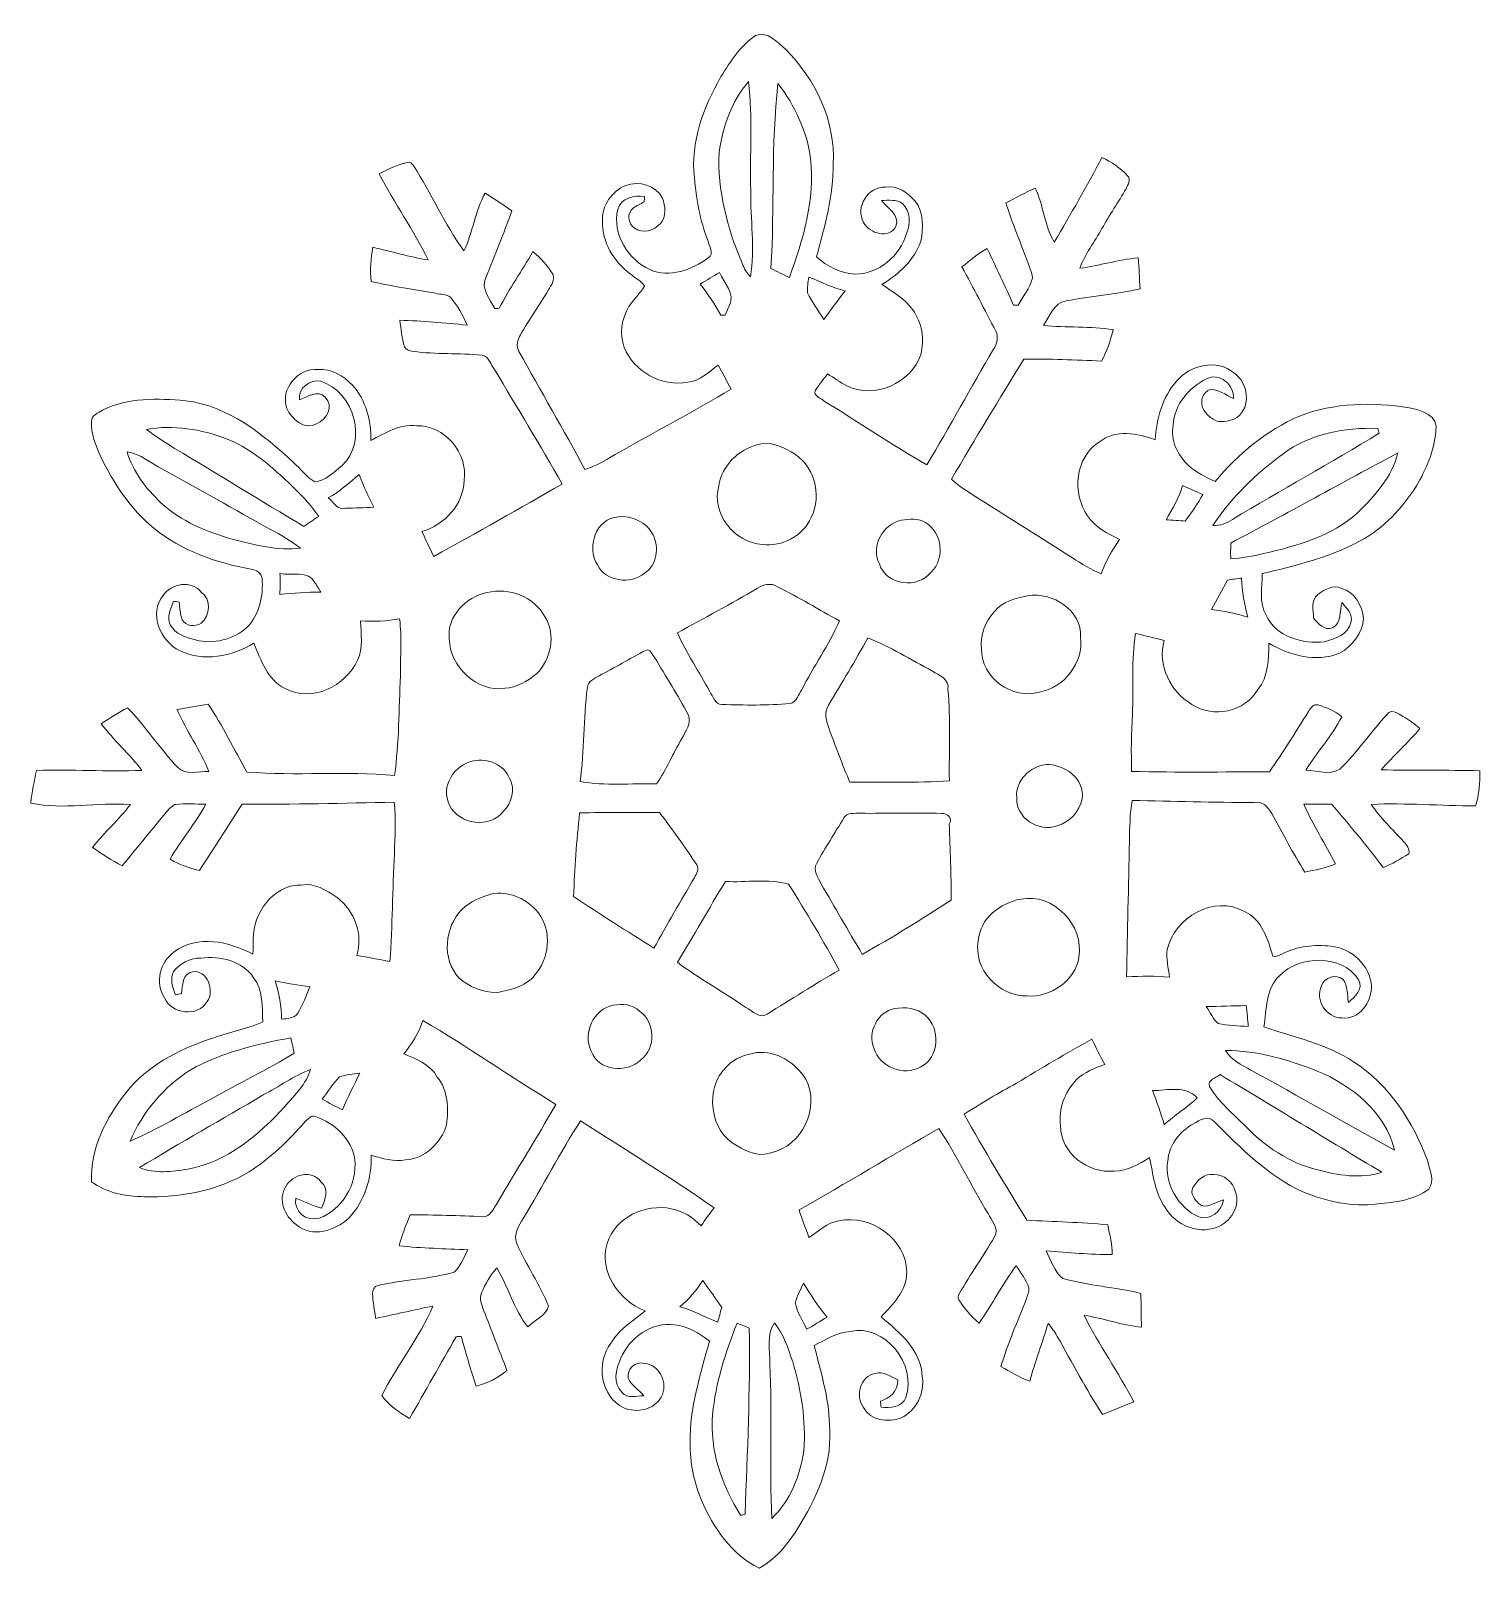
# Model space of a CAD drawing. Header units: centimetres. Extents: x -15.2 to 15.2, y -16.1 to 16.1.
import ezdxf

# ---------------------------------------------------------------- set-up
doc = ezdxf.new("R2010")
doc.units = ezdxf.units.CM
doc.header["$MEASUREMENT"] = 0
doc.layers.add('Layer 1', color=7, linetype='Continuous')

msp = doc.modelspace()

# ---------------------------------------------------------------- linework, layer by layer
at = {"layer": 'Layer 1', "color": 251, "lineweight": 9}
for points, knots in [([(0.00712, 16.03281), (0.26394, 16.1337), (0.46326, 15.88958), (0.63824, 15.74424), (0.63824, 15.74424), (1.25737, 15.11735), (1.67893, 14.24528), (1.63378, 13.34993), (1.63378, 13.34993), (1.63731, 12.6846), (1.45351, 12.0376), (1.281, 11.40119), (1.281, 11.40119), (1.50431, 11.20046), (1.78759, 11.06005), (2.08957, 11.03712), (2.08957, 11.03712), (2.58205, 11.03748), (3.03925, 11.4213), (3.16519, 11.89085), (3.16519, 11.89085), (3.25091, 12.09263), (3.25409, 12.35087), (3.08722, 12.51279), (3.08722, 12.51279), (2.96058, 12.61192), (2.78983, 12.57806), (2.64061, 12.58229), (2.64061, 12.58229), (2.76161, 12.41895), (3.03607, 12.28066), (2.94646, 12.03548), (2.94646, 12.03548), (2.80112, 11.76385), (2.39331, 11.88696), (2.26878, 12.11945), (2.26878, 12.11945), (2.08675, 12.4306), (2.3605, 12.88638), (2.72563, 12.8571), (2.72563, 12.8571), (2.97433, 12.90543), (3.1987, 12.74563), (3.34722, 12.56359), (3.34722, 12.56359), (3.53455, 12.33182), (3.52043, 12.00232), (3.46681, 11.72645), (3.46681, 11.72645), (3.33135, 11.33099), (3.00361, 11.03324), (2.65331, 10.82334), (2.65331, 10.82334), (2.88226, 10.66458), (3.13379, 10.52277), (3.29607, 10.28817), (3.29607, 10.28817), (3.49892, 10.02888), (3.5416, 9.67187), (3.46893, 9.35719), (3.46893, 9.35719), (3.26643, 8.75536), (2.49173, 8.40927), (1.91812, 8.69891), (1.91812, 8.69891), (1.77701, 8.773), (1.64789, 8.86613), (1.51383, 8.9515), (1.51383, 8.9515), (1.4267, 8.83861), (1.33886, 8.72572), (1.26266, 8.60543), (1.26266, 8.60543), (1.19986, 8.48407), (1.38895, 8.43785), (1.45139, 8.37258), (1.45139, 8.37258), (2.16894, 7.93656), (2.86321, 7.46066), (3.59381, 7.0458), (3.59381, 7.0458), (4.07147, 7.84519), (4.51668, 8.66328), (4.9894, 9.46549), (4.9894, 9.46549), (5.06595, 9.5731), (5.0977, 9.71985), (5.03703, 9.84226), (5.03703, 9.84226), (4.80772, 10.29558), (4.56572, 10.74185), (4.329, 11.19093), (4.329, 11.19093), (4.49869, 11.3264), (4.66273, 11.47351), (4.85535, 11.57652), (4.85535, 11.57652), (5.03773, 11.17929), (5.23423, 10.78841), (5.40921, 10.38766), (5.40921, 10.38766), (5.4339, 10.38801), (5.48364, 10.38872), (5.50834, 10.38872), (5.50834, 10.38872), (5.60853, 10.57498), (5.74752, 10.74643), (5.80608, 10.95175), (5.80608, 10.95175), (5.79126, 11.11438), (5.71048, 11.26149), (5.65721, 11.41389), (5.65721, 11.41389), (5.51892, 11.78501), (5.36687, 12.15155), (5.2494, 12.53008), (5.2494, 12.53008), (5.45366, 12.63274), (5.65298, 12.74633), (5.86253, 12.83876), (5.86253, 12.83876), (6.04033, 12.47928), (6.05303, 12.05418), (6.26152, 11.71058), (6.26152, 11.71058), (6.61006, 12.29125), (6.94379, 12.88215), (7.26094, 13.48081), (7.26094, 13.48081), (7.45885, 13.38415), (7.65076, 13.26139), (7.79928, 13.0977), (7.79928, 13.0977), (7.87653, 13.01585), (7.80527, 12.90649), (7.76611, 12.82465), (7.76611, 12.82465), (7.60101, 12.5449), (7.41969, 12.27537), (7.26023, 11.99209), (7.26023, 11.99209), (7.1043, 11.71516), (6.90816, 11.45869), (6.79421, 11.15989), (6.79421, 11.15989), (7.20626, 11.2188), (7.60772, 11.33416), (8.02152, 11.38214), (8.02152, 11.38214), (8.0374, 11.16448), (8.04798, 10.94646), (8.05857, 10.72844), (8.05857, 10.72844), (7.54704, 10.61908), (7.02458, 10.57322), (6.51058, 10.47726), (6.51058, 10.47726), (6.25129, 10.43599), (6.16627, 10.1513), (6.03398, 9.96045), (6.03398, 9.96045), (6.52081, 9.92129), (7.01329, 9.94845), (7.49765, 9.87577), (7.49765, 9.87577), (7.43733, 9.64824), (7.36783, 9.42105), (7.25, 9.21644), (7.25, 9.21644), (6.70778, 9.24395), (6.16521, 9.26512), (5.62228, 9.25664), (5.62228, 9.25664), (5.11323, 8.42269), (4.59923, 7.59048), (4.11134, 6.74382), (4.11134, 6.74382), (4.28631, 6.57836), (4.49622, 6.4563), (4.6973, 6.32542), (4.6973, 6.32542), (5.34606, 5.91691), (5.99799, 5.51298), (6.64252, 5.09775), (6.64252, 5.09775), (6.83796, 4.97533), (7.0341, 4.8508), (7.24718, 4.76015), (7.24718, 4.76015), (7.32761, 5.02226), (7.47578, 5.25545), (7.62924, 5.48052), (7.62924, 5.48052), (7.38194, 5.60858), (7.11595, 5.73805), (6.95966, 5.97829), (6.95966, 5.97829), (6.62664, 6.45172), (6.6972, 7.20278), (7.20626, 7.52698), (7.20626, 7.52698), (7.54316, 7.78945), (8.00424, 7.71078), (8.37536, 7.57108), (8.37536, 7.57108), (8.40888, 8.01241), (8.52246, 8.46255), (8.82585, 8.80086), (8.82585, 8.80086), (9.10842, 9.13459), (9.67217, 9.27359), (10.02319, 8.97055), (10.02319, 8.97055), (10.32128, 8.77053), (10.40172, 8.25476), (10.08457, 8.0371), (10.08457, 8.0371), (9.95686, 7.96161), (9.79459, 7.92739), (9.6503, 7.96408), (9.6503, 7.96408), (9.48696, 8.04874), (9.31727, 8.20432), (9.35644, 8.4114), (9.35644, 8.4114), (9.36385, 8.50065), (9.43227, 8.5765), (9.5099, 8.61566), (9.5099, 8.61566), (9.70357, 8.64564), (9.84997, 8.50559), (10.01366, 8.43398), (10.01366, 8.43398), (10.0373, 8.71867), (9.72014, 8.98925), (9.45345, 8.84673), (9.45345, 8.84673), (9.0781, 8.6721), (8.78175, 8.30345), (8.75213, 7.88188), (8.75213, 7.88188), (8.68475, 7.56226), (8.84772, 7.24864), (9.07069, 7.03027), (9.07069, 7.03027), (9.23614, 6.88775), (9.43652, 6.7925), (9.63089, 6.69549), (9.63089, 6.69549), (10.11103, 7.27157), (10.70652, 7.76264), (11.3962, 8.06638), (11.3962, 8.06638), (12.12327, 8.34578), (12.93537, 8.36624), (13.69701, 8.23677), (13.69701, 8.23677), (13.95278, 8.1955), (14.32073, 8.07414), (14.25652, 7.73971), (14.25652, 7.73971), (14.21807, 7.33507), (14.05226, 6.94984), (13.84695, 6.60235), (13.84695, 6.60235), (13.55167, 6.13563), (13.1615, 5.713), (12.66867, 5.45229), (12.66867, 5.45229), (12.03085, 5.10833), (11.32035, 4.93442), (10.62009, 4.76862), (10.62009, 4.76862), (10.61127, 4.47898), (10.54812, 4.16113), (10.70087, 3.89725), (10.70087, 3.89725), (10.89666, 3.44358), (11.47381, 3.28836), (11.92254, 3.34269), (11.92254, 3.34269), (12.14162, 3.40125), (12.4256, 3.4898), (12.47464, 3.74768), (12.47464, 3.74768), (12.53708, 3.91348), (12.37657, 4.04119), (12.29261, 4.16254), (12.29261, 4.16254), (12.23087, 3.99603), (12.29014, 3.7184), (12.08694, 3.63267), (12.08694, 3.63267), (11.92536, 3.56), (11.78531, 3.72792), (11.69324, 3.83763), (11.69324, 3.83763), (11.68618, 3.99956), (11.6375, 4.20982), (11.78037, 4.32976), (11.78037, 4.32976), (11.91796, 4.43171), (12.10705, 4.54318), (12.28096, 4.45888), (12.28096, 4.45888), (12.55507, 4.37562), (12.71841, 4.09975), (12.73993, 3.82493), (12.73993, 3.82493), (12.71488, 3.5159), (12.49969, 3.24744), (12.23546, 3.09998), (12.23546, 3.09998), (11.7391, 2.90313), (11.19829, 3.052), (10.75732, 3.30882), (10.75732, 3.30882), (10.75203, 2.97615), (10.74991, 2.60961), (10.52625, 2.33867), (10.52625, 2.33867), (10.25636, 1.87477), (9.58751, 1.73084), (9.14618, 2.02752), (9.14618, 2.02752), (8.6918, 2.29211), (8.42263, 2.85232), (8.56233, 3.37056), (8.56233, 3.37056), (8.36196, 3.41748), (8.16369, 3.46757), (7.96508, 3.51661), (7.96508, 3.51661), (7.87301, 2.95816), (7.92486, 2.38877), (7.89876, 1.82538), (7.89876, 1.82538), (7.87583, 1.4264), (7.87018, 1.02599), (7.88183, 0.62594), (7.88183, 0.62594), (8.8435, 0.60301), (9.80552, 0.61817), (10.76755, 0.61535), (10.76755, 0.61535), (11.05541, 1.02669), (11.32106, 1.45249), (11.58493, 1.879), (11.58493, 1.879), (11.63256, 1.94603), (11.68548, 2.04939), (11.78531, 2.01764), (11.78531, 2.01764), (11.96064, 1.96261), (12.14479, 1.89452), (12.2852, 1.77105), (12.2852, 1.77105), (12.0827, 1.36994), (11.76626, 1.03551), (11.52814, 0.65416), (11.52814, 0.65416), (11.79378, 0.6471), (12.12927, 0.50317), (12.32365, 0.75117), (12.32365, 0.75117), (12.64997, 1.08737), (12.9142, 1.47754), (13.23311, 1.82009), (13.23311, 1.82009), (13.26733, 1.8977), (13.36152, 1.891), (13.42291, 1.85889), (13.42291, 1.85889), (13.59859, 1.76506), (13.76792, 1.65605), (13.92209, 1.52835), (13.92209, 1.52835), (13.66773, 1.2246), (13.37422, 0.95684), (13.10929, 0.66262), (13.10929, 0.66262), (13.79756, 0.6404), (14.48618, 0.65804), (15.1748, 0.64146), (15.1748, 0.64146), (15.18503, 0.39134), (15.16281, 0.14192), (15.08731, -0.09726), (15.08731, -0.09726), (14.35741, -0.0895), (13.62787, -0.0327), (12.89797, -0.06269), (12.89797, -0.06269), (13.09694, -0.34632), (13.34565, -0.58833), (13.57989, -0.84233), (13.57989, -0.84233), (13.64198, -0.90865), (13.71959, -0.99649), (13.68537, -1.09562), (13.68537, -1.09562), (13.51639, -1.20886), (13.33965, -1.31328), (13.14774, -1.38243), (13.14774, -1.38243), (12.80696, -0.92593), (12.43971, -0.48955), (12.07, -0.05669), (12.07, -0.05669), (11.87668, -0.0574), (11.68336, -0.05916), (11.49074, -0.06163), (11.49074, -0.06163), (11.68089, -0.49308), (11.9363, -0.89136), (12.15467, -1.30905), (12.15467, -1.30905), (11.95006, -1.39689), (11.72957, -1.43817), (11.51226, -1.47944), (11.51226, -1.47944), (11.25615, -1.08504), (11.04624, -0.66382), (10.81658, -0.25389), (10.81658, -0.25389), (10.74215, -0.12478), (10.62538, 0.0188), (10.45075, -0.02635), (10.45075, -0.02635), (9.59774, -0.02141), (8.74543, 0.00081), (7.89276, 0.0188), (7.89276, 0.0188), (7.84337, -0.26165), (7.84373, -0.54776), (7.83561, -0.83174), (7.83561, -0.83174), (7.81938, -1.7786), (7.79257, -2.72545), (7.77811, -3.67266), (7.77811, -3.67266), (8.07762, -3.66561), (8.37854, -3.64832), (8.67769, -3.68219), (8.67769, -3.68219), (8.6463, -3.49098), (8.60537, -3.29484), (8.62936, -3.10151), (8.62936, -3.10151), (8.78211, -2.43018), (9.61044, -1.94793), (10.24473, -2.30635), (10.24473, -2.30635), (10.61162, -2.47075), (10.73474, -2.88703), (10.84022, -3.24086), (10.84022, -3.24086), (10.90972, -3.26767), (10.97745, -3.21229), (11.04166, -3.19112), (11.04166, -3.19112), (11.35316, -3.03166), (11.7144, -2.99533), (12.05907, -3.03449), (12.05907, -3.03449), (12.4891, -3.07047), (12.88069, -3.43983), (12.90856, -3.87551), (12.90856, -3.87551), (12.90679, -4.20359), (12.64891, -4.58), (12.28343, -4.53485), (12.28343, -4.53485), (11.96452, -4.53343), (11.71264, -4.15808), (11.8601, -3.86422), (11.8601, -3.86422), (11.91725, -3.67301), (12.16702, -3.60916), (12.31624, -3.73087), (12.31624, -3.73087), (12.41185, -3.87197), (12.39738, -4.04908), (12.42172, -4.211), (12.42172, -4.211), (12.56107, -4.09105), (12.74099, -3.94007), (12.63621, -3.73087), (12.63621, -3.73087), (12.27955, -3.20029), (11.40713, -3.21476), (10.97675, -3.65079), (10.97675, -3.65079), (10.6917, -3.92984), (10.70722, -4.35529), (10.65501, -4.72323), (10.65501, -4.72323), (11.28931, -4.93984), (11.96276, -5.07848), (12.53073, -5.45384), (12.53073, -5.45384), (13.28074, -5.92938), (13.78062, -6.71361), (14.08578, -7.53205), (14.08578, -7.53205), (14.12352, -7.71796), (14.2417, -7.94727), (14.10518, -8.12013), (14.10518, -8.12013), (13.79897, -8.35507), (13.40633, -8.39035), (13.03732, -8.42952), (13.03732, -8.42952), (12.50286, -8.49231), (11.96135, -8.38119), (11.46852, -8.17658), (11.46852, -8.17658), (10.74215, -7.84108), (10.17488, -7.26535), (9.61785, -6.70796), (9.61785, -6.70796), (9.49613, -6.56262), (9.3014, -6.67127), (9.1758, -6.75135), (9.1758, -6.75135), (8.89077, -6.9094), (8.66358, -7.19973), (8.63889, -7.53205), (8.63889, -7.53205), (8.56763, -8.00407), (8.85795, -8.5029), (9.28694, -8.69974), (9.28694, -8.69974), (9.52895, -8.78794), (9.76636, -8.58121), (9.80764, -8.34415), (9.80764, -8.34415), (9.64007, -8.37448), (9.44146, -8.56321), (9.28341, -8.41999), (9.28341, -8.41999), (9.20263, -8.33744), (9.10032, -8.20515), (9.16664, -8.08662), (9.16664, -8.08662), (9.25766, -7.93351), (9.40583, -7.7797), (9.6055, -7.81357), (9.6055, -7.81357), (9.81893, -7.8065), (10.00837, -7.97054), (10.0567, -8.17552), (10.0567, -8.17552), (10.16324, -8.44539), (9.98544, -8.74455), (9.75261, -8.88247), (9.75261, -8.88247), (9.33598, -9.09768), (8.79446, -8.89201), (8.57679, -8.48983), (8.57679, -8.48983), (8.36513, -8.18398), (8.33197, -7.80898), (8.25965, -7.45585), (8.25965, -7.45585), (8.0367, -7.59943), (7.79645, -7.74407), (7.52093, -7.74054), (7.52093, -7.74054), (6.97589, -7.80193), (6.38922, -7.36236), (6.39522, -6.79298), (6.39522, -6.79298), (6.33701, -6.4335), (6.48906, -6.08354), (6.7286, -5.82355), (6.7286, -5.82355), (6.89687, -5.67009), (7.10783, -5.5766), (7.32373, -5.51204), (7.32373, -5.51204), (7.22813, -5.33777), (7.1357, -5.16103), (7.05209, -4.98076), (7.05209, -4.98076), (6.51552, -5.27251), (5.99235, -5.58719), (5.46883, -5.90151), (5.46883, -5.90151), (5.09629, -6.1033), (4.73364, -6.32308), (4.37345, -6.54639), (4.37345, -6.54639), (4.78938, -7.29992), (5.23776, -8.03546), (5.6872, -8.76959), (5.6872, -8.76959), (6.25235, -8.8017), (6.81891, -8.81087), (7.38265, -8.86696), (7.38265, -8.86696), (7.41545, -9.07369), (7.48813, -9.27936), (7.47437, -9.49103), (7.47437, -9.49103), (7.01258, -9.49455), (6.55326, -9.44023), (6.09324, -9.41059), (6.09324, -9.41059), (6.19202, -9.6099), (6.26081, -9.84662), (6.44249, -9.98809), (6.44249, -9.98809), (6.97625, -10.14084), (7.53575, -10.17012), (8.0748, -10.30312), (8.0748, -10.30312), (8.08044, -10.53807), (8.08573, -10.77443), (8.08608, -11.01044), (8.08608, -11.01044), (7.67827, -10.96881), (7.29092, -10.82347), (6.88664, -10.76032), (6.88664, -10.76032), (7.19603, -11.38474), (7.6056, -11.95412), (7.92945, -12.57113), (7.92945, -12.57113), (7.71073, -12.66038), (7.49165, -12.74822), (7.27293, -12.83712), (7.27293, -12.83712), (6.9258, -12.31078), (6.63723, -11.7488), (6.32431, -11.202), (6.32431, -11.202), (6.26998, -11.10498), (6.20401, -11.01538), (6.13205, -10.93142), (6.13205, -10.93142), (6.0114, -11.33676), (5.86253, -11.73293), (5.74893, -12.14039), (5.74893, -12.14039), (5.53656, -12.06031), (5.34077, -11.94459), (5.14533, -11.831), (5.14533, -11.831), (5.28997, -11.3477), (5.49599, -10.88556), (5.67732, -10.41566), (5.67732, -10.41566), (5.70166, -10.34157), (5.732, -10.26678), (5.732, -10.18811), (5.732, -10.18811), (5.67238, -10.01878), (5.5669, -9.87026), (5.46459, -9.72456), (5.46459, -9.72456), (5.17637, -10.10486), (4.96471, -10.53631), (4.68566, -10.9233), (4.68566, -10.9233), (4.5188, -10.78748), (4.38156, -10.61674), (4.26515, -10.43753), (4.26515, -10.43753), (4.23375, -10.39908), (4.24927, -10.35216), (4.26973, -10.3137), (4.26973, -10.3137), (4.49833, -9.90342), (4.77844, -9.52347), (5.01057, -9.11602), (5.01057, -9.11602), (5.11217, -8.94387), (4.9506, -8.77595), (4.87722, -8.63095), (4.87722, -8.63095), (4.51633, -8.04781), (4.2274, -7.42269), (3.8457, -6.85225), (3.8457, -6.85225), (2.86392, -7.40752), (1.9026, -7.99841), (0.92082, -8.55228), (0.92082, -8.55228), (0.97726, -8.74949), (1.05558, -8.93893), (1.1226, -9.1326), (1.1226, -9.1326), (1.32404, -9.00666), (1.50572, -8.81546), (1.75161, -8.78547), (1.75161, -8.78547), (2.41236, -8.63025), (3.16766, -9.16718), (3.17189, -9.85933), (3.17189, -9.85933), (3.1733, -10.24985), (2.87908, -10.52996), (2.6339, -10.7963), (2.6339, -10.7963), (3.02619, -11.11274), (3.48445, -11.50433), (3.49821, -12.05149), (3.49821, -12.05149), (3.55465, -12.39544), (3.36733, -12.75775), (3.05336, -12.90803), (3.05336, -12.90803), (2.78525, -13.00998), (2.40566, -12.97329), (2.26419, -12.6879), (2.26419, -12.6879), (2.08992, -12.4593), (2.19611, -12.01938), (2.51184, -11.97987), (2.51184, -11.97987), (2.68611, -11.91708), (2.83393, -12.04902), (2.98315, -12.11216), (2.98315, -12.11216), (2.98456, -12.34112), (2.82899, -12.50622), (2.61944, -12.55737), (2.61944, -12.55737), (2.62367, -12.5997), (2.62861, -12.64239), (2.63355, -12.68543), (2.63355, -12.68543), (2.82123, -12.70589), (3.07417, -12.68649), (3.15496, -12.48117), (3.15496, -12.48117), (3.39202, -11.79819), (2.71857, -10.936), (1.98409, -11.09687), (1.98409, -11.09687), (1.70892, -11.11733), (1.47538, -11.27291), (1.2362, -11.39426), (1.2362, -11.39426), (1.36426, -11.93754), (1.54311, -12.47482), (1.55158, -13.03891), (1.55158, -13.03891), (1.62708, -13.77974), (1.33568, -14.49483), (0.95574, -15.11325), (0.95574, -15.11325), (0.7349, -15.48366), (0.46644, -15.84596), (0.08015, -16.05657), (0.08015, -16.05657), (-0.49806, -15.768), (-0.87588, -15.20814), (-1.12953, -14.63241), (-1.12953, -14.63241), (-1.28863, -14.25141), (-1.36907, -13.83866), (-1.36377, -13.42591), (-1.36377, -13.42591), (-1.37824, -12.69813), (-1.14717, -11.99963), (-0.96267, -11.30395), (-0.96267, -11.30395), (-1.17186, -11.1325), (-1.41281, -10.98433), (-1.68974, -10.96281), (-1.68974, -10.96281), (-2.17128, -10.88979), (-2.63448, -11.22775), (-2.81792, -11.66026), (-2.81792, -11.66026), (-2.92058, -11.88356), (-2.99819, -12.19119), (-2.789, -12.37816), (-2.789, -12.37816), (-2.67787, -12.51327), (-2.48421, -12.44766), (-2.33251, -12.44378), (-2.33251, -12.44378), (-2.43657, -12.31607), (-2.5985, -12.22964), (-2.662, -12.07442), (-2.662, -12.07442), (-2.70045, -11.88921), (-2.50819, -11.71388), (-2.32015, -11.76926), (-2.32015, -11.76926), (-1.9963, -11.79749), (-1.81533, -12.19083), (-1.96985, -12.47129), (-1.96985, -12.47129), (-2.11626, -12.74223), (-2.48561, -12.81525), (-2.75478, -12.69531), (-2.75478, -12.69531), (-3.24443, -12.466), (-3.34356, -11.75374), (-3.0243, -11.34558), (-3.0243, -11.34558), (-2.85497, -11.05242), (-2.56322, -10.87744), (-2.30887, -10.6693), (-2.30887, -10.6693), (-2.85109, -10.45869), (-3.28606, -9.84451), (-3.10509, -9.25749), (-3.10509, -9.25749), (-2.93646, -8.70715), (-2.30288, -8.41717), (-1.76065, -8.529), (-1.76065, -8.529), (-1.51723, -8.57028), (-1.30909, -8.71668), (-1.13553, -8.88531), (-1.13553, -8.88531), (-1.04592, -8.75794), (-0.95596, -8.632), (-0.86177, -8.50854), (-0.86177, -8.50854), (-1.77617, -7.87354), (-2.72726, -7.29146), (-3.66212, -6.6868), (-3.66212, -6.6868), (-4.08829, -7.35319), (-4.44882, -8.0584), (-4.86051, -8.73326), (-4.86051, -8.73326), (-4.95152, -8.89059), (-5.0757, -9.06769), (-4.99492, -9.25996), (-4.99492, -9.25996), (-4.803, -9.7101), (-4.50702, -10.11191), (-4.33452, -10.57053), (-4.33452, -10.57053), (-4.37438, -10.77514), (-4.63474, -10.85804), (-4.76385, -11.00374), (-4.76385, -11.00374), (-5.06053, -10.64002), (-5.17202, -10.16588), (-5.41332, -9.7669), (-5.41332, -9.7669), (-5.54914, -9.92212), (-5.65391, -10.10345), (-5.734, -10.29324), (-5.734, -10.29324), (-5.78656, -10.41213), (-5.72976, -10.53948), (-5.69025, -10.65343), (-5.69025, -10.65343), (-5.52515, -11.07218), (-5.36675, -11.49374), (-5.20235, -11.9132), (-5.20235, -11.9132), (-5.38651, -12.07336), (-5.60946, -12.18237), (-5.84441, -12.24446), (-5.84441, -12.24446), (-5.96859, -11.90226), (-6.05855, -11.54948), (-6.16297, -11.20129), (-6.16297, -11.20129), (-6.18802, -11.20306), (-6.23882, -11.20694), (-6.26422, -11.2087), (-6.26422, -11.2087), (-6.59336, -11.77632), (-6.9158, -12.34782), (-7.24071, -12.91826), (-7.24071, -12.91826), (-7.46049, -12.79585), (-7.67533, -12.64451), (-7.82209, -12.43848), (-7.82209, -12.43848), (-7.5, -11.79784), (-7.03504, -11.22987), (-6.75176, -10.5677), (-6.75176, -10.5677), (-7.1511, -10.64849), (-7.54798, -10.74092), (-7.94697, -10.82453), (-7.94697, -10.82453), (-7.98013, -10.65378), (-8.00976, -10.48127), (-8.01894, -10.30841), (-8.01894, -10.30841), (-8.02423, -10.23398), (-7.98436, -10.15283), (-7.90605, -10.13696), (-7.90605, -10.13696), (-7.38006, -10.01136), (-6.82972, -10.01031), (-6.31043, -9.8565), (-6.31043, -9.8565), (-6.17038, -9.73762), (-6.10582, -9.54959), (-6.02363, -9.38907), (-6.02363, -9.38907), (-6.50164, -9.36156), (-6.98177, -9.36332), (-7.45731, -9.30369), (-7.45731, -9.30369), (-7.40405, -9.08179), (-7.3162, -8.87049), (-7.23154, -8.65953), (-7.23154, -8.65953), (-6.72248, -8.65635), (-6.21342, -8.67258), (-5.70507, -8.69692), (-5.70507, -8.69692), (-5.54667, -8.71174), (-5.49587, -8.5237), (-5.41579, -8.42528), (-5.41579, -8.42528), (-5.0115, -7.72749), (-4.57088, -7.05086), (-4.18141, -6.34495), (-4.18141, -6.34495), (-5.11557, -5.77028), (-6.01728, -5.14339), (-6.96307, -4.58812), (-6.96307, -4.58812), (-7.04844, -4.84671), (-7.19132, -5.07883), (-7.36489, -5.28768), (-7.36489, -5.28768), (-7.09819, -5.38998), (-6.80785, -5.51028), (-6.66074, -5.77169), (-6.66074, -5.77169), (-6.43673, -6.05038), (-6.41768, -6.43244), (-6.46707, -6.77252), (-6.46707, -6.77252), (-6.58101, -7.15317), (-6.91792, -7.48443), (-7.3289, -7.50595), (-7.3289, -7.50595), (-7.57338, -7.55322), (-7.81574, -7.48125), (-8.0461, -7.40576), (-8.0461, -7.40576), (-8.02881, -7.87918), (-8.18086, -8.3713), (-8.50859, -8.7195), (-8.50859, -8.7195), (-8.79399, -8.98938), (-9.28435, -9.14954), (-9.61243, -8.86379), (-9.61243, -8.86379), (-9.85903, -8.69622), (-10.01001, -8.3325), (-9.83362, -8.06404), (-9.83362, -8.06404), (-9.69463, -7.80686), (-9.29493, -7.70421), (-9.0995, -7.9642), (-9.0995, -7.9642), (-8.9238, -8.09967), (-9.01164, -8.34908), (-9.08573, -8.51912), (-9.08573, -8.51912), (-9.27059, -8.46515), (-9.44416, -8.3833), (-9.62195, -8.31169), (-9.62195, -8.31169), (-9.67876, -8.59531), (-9.39548, -8.80311), (-9.13476, -8.72866), (-9.13476, -8.72866), (-8.65464, -8.54946), (-8.32972, -8.01359), (-8.39147, -7.50312), (-8.39147, -7.50312), (-8.44721, -7.06885), (-8.81832, -6.73901), (-9.21309, -6.59825), (-9.21309, -6.59825), (-9.30551, -6.55874), (-9.36866, -6.65116), (-9.42793, -6.70549), (-9.42793, -6.70549), (-9.77789, -7.09778), (-10.15465, -7.47596), (-10.60409, -7.75395), (-10.60409, -7.75395), (-11.25391, -8.16175), (-12.04131, -8.29687), (-12.79802, -8.27746), (-12.79802, -8.27746), (-13.18678, -8.27959), (-13.58577, -8.19351), (-13.90574, -7.96313), (-13.90574, -7.96313), (-13.92938, -7.27311), (-13.59918, -6.62188), (-13.18008, -6.09413), (-13.18008, -6.09413), (-12.74263, -5.53815), (-12.08999, -5.20513), (-11.43277, -4.98041), (-11.43277, -4.98041), (-11.06517, -4.84283), (-10.67253, -4.77756), (-10.31269, -4.6174), (-10.31269, -4.6174), (-10.33951, -4.3059), (-10.30141, -3.95383), (-10.5092, -3.69171), (-10.5092, -3.69171), (-10.7452, -3.33541), (-11.21334, -3.23486), (-11.61374, -3.28002), (-11.61374, -3.28002), (-11.83811, -3.27614), (-12.04343, -3.39291), (-12.18489, -3.56083), (-12.18489, -3.56083), (-12.26462, -3.71711), (-12.20853, -3.90197), (-12.1415, -4.0526), (-12.1415, -4.0526), (-12.09987, -4.04378), (-12.05824, -4.03461), (-12.01626, -4.02543), (-12.01626, -4.02543), (-11.99898, -3.86422), (-12.00391, -3.59858), (-11.78837, -3.56612), (-11.78837, -3.56612), (-11.4818, -3.52167), (-11.31388, -3.96828), (-11.48145, -4.19301), (-11.48145, -4.19301), (-11.67195, -4.52039), (-12.23463, -4.46077), (-12.37433, -4.11328), (-12.37433, -4.11328), (-12.5867, -3.80178), (-12.46993, -3.36328), (-12.17043, -3.15267), (-12.17043, -3.15267), (-11.69382, -2.78049), (-11.01473, -2.93677), (-10.5219, -3.20276), (-10.5219, -3.20276), (-10.51484, -2.92724), (-10.54165, -2.63197), (-10.40301, -2.38149), (-10.40301, -2.38149), (-10.25131, -2.03366), (-9.90736, -1.74826), (-9.51577, -1.75285), (-9.51577, -1.75285), (-9.23426, -1.70451), (-8.97708, -1.85656), (-8.76048, -2.01496), (-8.76048, -2.01496), (-8.39958, -2.28801), (-8.20485, -2.78966), (-8.34984, -3.22816), (-8.34984, -3.22816), (-8.11665, -3.26379), (-7.88488, -3.30754), (-7.65346, -3.35375), (-7.65346, -3.35375), (-7.60336, -2.60269), (-7.59455, -1.84986), (-7.55997, -1.09809), (-7.55997, -1.09809), (-7.54798, -0.73861), (-7.52575, -0.37701), (-7.56315, -0.01859), (-7.56315, -0.01859), (-8.62395, -0.0387), (-9.68475, -0.06657), (-10.74591, -0.05845), (-10.74591, -0.05845), (-11.04789, -0.51953), (-11.33575, -0.98979), (-11.64549, -1.44593), (-11.64549, -1.44593), (-11.86069, -1.39866), (-12.06706, -1.31822), (-12.25897, -1.21063), (-12.25897, -1.21063), (-12.02967, -0.81375), (-11.73298, -0.45921), (-11.50615, -0.06022), (-11.50615, -0.06022), (-11.72169, -0.06551), (-11.94183, -0.03058), (-12.15596, -0.06657), (-12.15596, -0.06657), (-12.25086, -0.11913), (-12.31965, -0.20662), (-12.39021, -0.28741), (-12.39021, -0.28741), (-12.67984, -0.6416), (-12.97088, -0.99508), (-13.26051, -1.34962), (-13.26051, -1.34962), (-13.47676, -1.23744), (-13.68031, -1.10268), (-13.88175, -0.9658), (-13.88175, -0.9658), (-13.64116, -0.64512), (-13.32718, -0.38795), (-13.08906, -0.06516), (-13.08906, -0.06516), (-13.78297, -0.01788), (-14.49135, -0.18157), (-15.17715, -0.03552), (-15.17715, -0.03552), (-15.14716, 0.19449), (-15.10589, 0.42274), (-15.05756, 0.64922), (-15.05756, 0.64922), (-14.32131, 0.66615), (-13.58471, 0.62135), (-12.84846, 0.64851), (-12.84846, 0.64851), (-13.11128, 0.99318), (-13.43901, 1.2814), (-13.70183, 1.62535), (-13.70183, 1.62535), (-13.51945, 1.74001), (-13.3353, 1.85113), (-13.15044, 1.96085), (-13.15044, 1.96085), (-12.76874, 1.57209), (-12.47734, 1.10607), (-12.09952, 0.71378), (-12.09952, 0.71378), (-11.93442, 0.53562), (-11.66313, 0.63405), (-11.44476, 0.62523), (-11.44476, 0.62523), (-11.62468, 1.07643), (-11.92066, 1.47154), (-12.10904, 1.91957), (-12.10904, 1.91957), (-11.8935, 1.96296), (-11.67654, 2.00071), (-11.45887, 2.03352), (-11.45887, 2.03352), (-11.15266, 1.58126), (-10.92406, 1.08384), (-10.64784, 0.61429), (-10.64784, 0.61429), (-9.61878, 0.52998), (-8.58373, 0.63722), (-7.55609, 0.54021), (-7.55609, 0.54021), (-7.46261, 1.23095), (-7.46261, 1.9298), (-7.43544, 2.62514), (-7.43544, 2.62514), (-7.43756, 3.02413), (-7.40228, 3.42559), (-7.45026, 3.82282), (-7.45026, 3.82282), (-7.71943, 3.77131), (-7.99601, 3.75473), (-8.26905, 3.78048), (-8.26905, 3.78048), (-8.26306, 3.50497), (-8.20732, 3.21463), (-8.33044, 2.95463), (-8.33044, 2.95463), (-8.58549, 2.41665), (-9.29, 2.05257), (-9.84738, 2.36479), (-9.84738, 2.36479), (-10.22591, 2.53976), (-10.35079, 2.95781), (-10.5039, 3.30988), (-10.5039, 3.30988), (-10.96075, 3.0333), (-11.56294, 2.91089), (-12.05789, 3.15501), (-12.05789, 3.15501), (-12.45935, 3.3501), (-12.71758, 3.93571), (-12.40044, 4.31), (-12.40044, 4.31), (-12.22758, 4.57177), (-11.81624, 4.62892), (-11.60457, 4.38268), (-11.60457, 4.38268), (-11.39326, 4.23204), (-11.41195, 3.88491), (-11.60775, 3.72863), (-11.60775, 3.72863), (-11.73086, 3.65066), (-11.93265, 3.66336), (-12.00427, 3.80306), (-12.00427, 3.80306), (-12.04978, 3.92089), (-12.05119, 4.04965), (-12.06988, 4.17313), (-12.06988, 4.17313), (-12.09881, 4.17736), (-12.15667, 4.18583), (-12.1856, 4.19006), (-12.1856, 4.19006), (-12.23992, 4.03801), (-12.3387, 3.85739), (-12.25439, 3.69758), (-12.25439, 3.69758), (-12.1549, 3.49967), (-11.92278, 3.43229), (-11.72522, 3.37973), (-11.72522, 3.37973), (-11.34916, 3.27883), (-10.93147, 3.3882), (-10.64325, 3.64678), (-10.64325, 3.64678), (-10.38466, 3.9156), (-10.29929, 4.30577), (-10.3314, 4.66843), (-10.3314, 4.66843), (-10.34656, 4.78377), (-10.45593, 4.84728), (-10.56176, 4.8621), (-10.56176, 4.8621), (-11.29271, 4.98698), (-12.0145, 5.25439), (-12.60117, 5.71618), (-12.60117, 5.71618), (-13.08588, 6.11623), (-13.43655, 6.65562), (-13.7096, 7.21583), (-13.7096, 7.21583), (-13.80908, 7.44973), (-13.92655, 7.69843), (-13.90362, 7.95843), (-13.90362, 7.95843), (-13.9068, 8.08825), (-13.75898, 8.12918), (-13.67255, 8.19056), (-13.67255, 8.19056), (-13.13774, 8.4562), (-12.51544, 8.43609), (-11.93618, 8.38882), (-11.93618, 8.38882), (-11.04154, 8.27628), (-10.30811, 7.68891), (-9.67135, 7.09201), (-9.67135, 7.09201), (-9.52036, 6.96219), (-9.40183, 6.78897), (-9.2279, 6.68737), (-9.2279, 6.68737), (-9.00566, 6.70748), (-8.82855, 6.89516), (-8.66064, 7.02533), (-8.66064, 7.02533), (-8.10219, 7.52945), (-8.4077, 8.58002), (-9.10091, 8.79416), (-9.10091, 8.79416), (-9.33445, 8.84108), (-9.57751, 8.64846), (-9.54893, 8.40505), (-9.54893, 8.40505), (-9.38207, 8.46396), (-9.16334, 8.63506), (-9.0106, 8.45867), (-9.0106, 8.45867), (-8.81445, 8.27874), (-8.98308, 7.99089), (-9.19191, 7.90657), (-9.19191, 7.90657), (-9.43675, 7.757), (-9.71615, 8.00641), (-9.81175, 8.22301), (-9.81175, 8.22301), (-9.95639, 8.63187), (-9.5828, 9.0778), (-9.163, 9.04252), (-9.163, 9.04252), (-8.88113, 9.06827), (-8.62782, 8.90493), (-8.43627, 8.71514), (-8.43627, 8.71514), (-8.15793, 8.40116), (-8.04187, 7.96725), (-8.05138, 7.55309), (-8.05138, 7.55309), (-7.75682, 7.71748), (-7.4492, 7.89775), (-7.09642, 7.86424), (-7.09642, 7.86424), (-6.51081, 7.88047), (-6.01269, 7.29556), (-6.09912, 6.71912), (-6.09912, 6.71912), (-6.10865, 6.215), (-6.51116, 5.78462), (-6.98424, 5.65126), (-6.98424, 5.65126), (-6.9024, 5.47558), (-6.82161, 5.29919), (-6.73271, 5.12703), (-6.73271, 5.12703), (-5.83418, 5.62833), (-4.93424, 6.12787), (-4.04348, 6.64292), (-4.04348, 6.64292), (-4.50315, 7.45078), (-4.99104, 8.24242), (-5.4613, 9.04427), (-5.4613, 9.04427), (-5.54491, 9.14093), (-5.57913, 9.31275), (-5.72024, 9.34414), (-5.72024, 9.34414), (-6.20213, 9.38365), (-6.68755, 9.36071), (-7.16804, 9.41786), (-7.16804, 9.41786), (-7.23506, 9.43163), (-7.31832, 9.44714), (-7.34654, 9.51841), (-7.34654, 9.51841), (-7.41357, 9.69516), (-7.4171, 9.88813), (-7.44673, 10.07263), (-7.44673, 10.07263), (-6.97507, 10.05745), (-6.50446, 10.01724), (-6.03527, 9.96962), (-6.03527, 9.96962), (-6.11993, 10.18128), (-6.23811, 10.37955), (-6.38663, 10.55241), (-6.38663, 10.55241), (-6.46883, 10.62614), (-6.59936, 10.60602), (-6.69496, 10.63813), (-6.69496, 10.63813), (-7.14687, 10.70868), (-7.59878, 10.78348), (-8.04504, 10.88472), (-8.04504, 10.88472), (-8.07679, 11.12391), (-8.05492, 11.36344), (-8.01223, 11.59945), (-8.01223, 11.59945), (-7.62383, 11.51655), (-7.24424, 11.3966), (-6.85124, 11.33557), (-6.85124, 11.33557), (-7.15357, 11.95752), (-7.56103, 12.52161), (-7.87924, 13.13474), (-7.87924, 13.13474), (-7.69368, 13.23846), (-7.49753, 13.32489), (-7.29151, 13.3778), (-7.29151, 13.3778), (-7.23506, 13.39791), (-7.19026, 13.35276), (-7.15992, 13.31078), (-7.15992, 13.31078), (-6.78527, 12.72834), (-6.51011, 12.08276), (-6.10194, 11.52255), (-6.10194, 11.52255), (-5.9185, 11.91272), (-5.86805, 12.35545), (-5.65991, 12.73469), (-5.65991, 12.73469), (-5.47153, 12.61475), (-5.28209, 12.49586), (-5.09934, 12.36674), (-5.09934, 12.36674), (-5.26798, 11.89296), (-5.462, 11.42941), (-5.64756, 10.96269), (-5.64756, 10.96269), (-5.75904, 10.72809), (-5.55337, 10.51783), (-5.45848, 10.31534), (-5.45848, 10.31534), (-5.43519, 10.31745), (-5.38863, 10.32134), (-5.3657, 10.32345), (-5.3657, 10.32345), (-5.14979, 10.73021), (-4.89402, 11.11368), (-4.65801, 11.50843), (-4.65801, 11.50843), (-4.49327, 11.37861), (-4.35568, 11.21563), (-4.2435, 11.03889), (-4.2435, 11.03889), (-4.1867, 10.91012), (-4.27772, 10.80817), (-4.3324, 10.70622), (-4.3324, 10.70622), (-4.52184, 10.39013), (-4.73281, 10.08744), (-4.91907, 9.76959), (-4.91907, 9.76959), (-4.98152, 9.66622), (-5.01361, 9.52864), (-4.95188, 9.41823), (-4.95188, 9.41823), (-4.49574, 8.59273), (-4.01208, 7.78169), (-3.5704, 6.94808), (-3.5704, 6.94808), (-3.30793, 7.02357), (-3.08286, 7.18444), (-2.84403, 7.31108), (-2.84403, 7.31108), (-2.06721, 7.75558), (-1.27276, 8.17045), (-0.50582, 8.63187), (-0.50582, 8.63187), (-0.59542, 8.79981), (-0.6875, 8.96632), (-0.78063, 9.13248), (-0.78063, 9.13248), (-0.97572, 8.98784), (-1.15846, 8.7938), (-1.41634, 8.77758), (-1.41634, 8.77758), (-1.95679, 8.67069), (-2.54488, 8.99278), (-2.7449, 9.50325), (-2.7449, 9.50325), (-2.85355, 9.78793), (-2.79782, 10.10297), (-2.64683, 10.3605), (-2.64683, 10.3605), (-2.55087, 10.51147), (-2.41505, 10.63284), (-2.3184, 10.78312), (-2.3184, 10.78312), (-2.38648, 10.90095), (-2.523, 10.95598), (-2.61931, 11.04524), (-2.61931, 11.04524), (-2.96433, 11.30065), (-3.21515, 11.70917), (-3.19963, 12.14908), (-3.19963, 12.14908), (-3.22362, 12.47152), (-3.00243, 12.77314), (-2.7128, 12.89661), (-2.7128, 12.89661), (-2.4408, 12.99257), (-2.08169, 12.89979), (-1.94656, 12.63097), (-1.94656, 12.63097), (-1.87954, 12.46305), (-1.8559, 12.24362), (-1.98678, 12.10004), (-1.98678, 12.10004), (-2.11413, 11.94976), (-2.37202, 11.86933), (-2.5357, 12.00444), (-2.5357, 12.00444), (-2.6627, 12.0944), (-2.69833, 12.3297), (-2.55722, 12.42036), (-2.55722, 12.42036), (-2.48667, 12.47363), (-2.40553, 12.50997), (-2.32722, 12.54983), (-2.32722, 12.54983), (-2.32509, 12.57735), (-2.32121, 12.63274), (-2.3191, 12.66025), (-2.3191, 12.66025), (-2.53852, 12.69941), (-2.81228, 12.63238), (-2.88142, 12.39391), (-2.88142, 12.39391), (-3.00102, 11.88802), (-2.67011, 11.3451), (-2.21009, 11.13273), (-2.21009, 11.13273), (-1.7931, 10.95105), (-1.32709, 11.12602), (-0.9856, 11.38038), (-0.9856, 11.38038), (-0.85084, 11.46504), (-0.97184, 11.63191), (-0.99406, 11.73986), (-0.99406, 11.73986), (-1.15881, 12.16037), (-1.23572, 12.6084), (-1.27523, 13.05607), (-1.27523, 13.05607), (-1.36483, 13.80325), (-1.08085, 14.5328), (-0.72031, 15.17309), (-0.72031, 15.17309), (-0.52169, 15.49059), (-0.31355, 15.82467), (0.00712, 16.03281), (0.00712, 16.03281), (0.00712, 16.03281), (0.00712, 16.03281), (0.00712, 16.03281)], [0, 0, 0, 0, 0.00263158, 0.00263158, 0.00263158, 0.00263158, 0.00526316, 0.00526316, 0.00526316, 0.00526316, 0.00789474, 0.00789474, 0.00789474, 0.00789474, 0.01052632, 0.01052632, 0.01052632, 0.01052632, 0.01315789, 0.01315789, 0.01315789, 0.01315789, 0.01578947, 0.01578947, 0.01578947, 0.01578947, 0.01842105, 0.01842105, 0.01842105, 0.01842105, 0.02105263, 0.02105263, 0.02105263, 0.02105263, 0.02368421, 0.02368421, 0.02368421, 0.02368421, 0.02631579, 0.02631579, 0.02631579, 0.02631579, 0.02894737, 0.02894737, 0.02894737, 0.02894737, 0.03157895, 0.03157895, 0.03157895, 0.03157895, 0.03421053, 0.03421053, 0.03421053, 0.03421053, 0.03684211, 0.03684211, 0.03684211, 0.03684211, 0.03947368, 0.03947368, 0.03947368, 0.03947368, 0.04210526, 0.04210526, 0.04210526, 0.04210526, 0.04473684, 0.04473684, 0.04473684, 0.04473684, 0.04736842, 0.04736842, 0.04736842, 0.04736842, 0.05, 0.05, 0.05, 0.05, 0.05263158, 0.05263158, 0.05263158, 0.05263158, 0.05526316, 0.05526316, 0.05526316, 0.05526316, 0.05789474, 0.05789474, 0.05789474, 0.05789474, 0.06052632, 0.06052632, 0.06052632, 0.06052632, 0.06315789, 0.06315789, 0.06315789, 0.06315789, 0.06578947, 0.06578947, 0.06578947, 0.06578947, 0.06842105, 0.06842105, 0.06842105, 0.06842105, 0.07105263, 0.07105263, 0.07105263, 0.07105263, 0.07368421, 0.07368421, 0.07368421, 0.07368421, 0.07631579, 0.07631579, 0.07631579, 0.07631579, 0.07894737, 0.07894737, 0.07894737, 0.07894737, 0.08157895, 0.08157895, 0.08157895, 0.08157895, 0.08421053, 0.08421053, 0.08421053, 0.08421053, 0.08684211, 0.08684211, 0.08684211, 0.08684211, 0.08947368, 0.08947368, 0.08947368, 0.08947368, 0.09210526, 0.09210526, 0.09210526, 0.09210526, 0.09473684, 0.09473684, 0.09473684, 0.09473684, 0.09736842, 0.09736842, 0.09736842, 0.09736842, 0.1, 0.1, 0.1, 0.1, 0.10263158, 0.10263158, 0.10263158, 0.10263158, 0.10526316, 0.10526316, 0.10526316, 0.10526316, 0.10789474, 0.10789474, 0.10789474, 0.10789474, 0.11052632, 0.11052632, 0.11052632, 0.11052632, 0.11315789, 0.11315789, 0.11315789, 0.11315789, 0.11578947, 0.11578947, 0.11578947, 0.11578947, 0.11842105, 0.11842105, 0.11842105, 0.11842105, 0.12105263, 0.12105263, 0.12105263, 0.12105263, 0.12368421, 0.12368421, 0.12368421, 0.12368421, 0.12631579, 0.12631579, 0.12631579, 0.12631579, 0.12894737, 0.12894737, 0.12894737, 0.12894737, 0.13157895, 0.13157895, 0.13157895, 0.13157895, 0.13421053, 0.13421053, 0.13421053, 0.13421053, 0.13684211, 0.13684211, 0.13684211, 0.13684211, 0.13947368, 0.13947368, 0.13947368, 0.13947368, 0.14210526, 0.14210526, 0.14210526, 0.14210526, 0.14473684, 0.14473684, 0.14473684, 0.14473684, 0.14736842, 0.14736842, 0.14736842, 0.14736842, 0.15, 0.15, 0.15, 0.15, 0.15263158, 0.15263158, 0.15263158, 0.15263158, 0.15526316, 0.15526316, 0.15526316, 0.15526316, 0.15789474, 0.15789474, 0.15789474, 0.15789474, 0.16052632, 0.16052632, 0.16052632, 0.16052632, 0.16315789, 0.16315789, 0.16315789, 0.16315789, 0.16578947, 0.16578947, 0.16578947, 0.16578947, 0.16842105, 0.16842105, 0.16842105, 0.16842105, 0.17105263, 0.17105263, 0.17105263, 0.17105263, 0.17368421, 0.17368421, 0.17368421, 0.17368421, 0.17631579, 0.17631579, 0.17631579, 0.17631579, 0.17894737, 0.17894737, 0.17894737, 0.17894737, 0.18157895, 0.18157895, 0.18157895, 0.18157895, 0.18421053, 0.18421053, 0.18421053, 0.18421053, 0.18684211, 0.18684211, 0.18684211, 0.18684211, 0.18947368, 0.18947368, 0.18947368, 0.18947368, 0.19210526, 0.19210526, 0.19210526, 0.19210526, 0.19473684, 0.19473684, 0.19473684, 0.19473684, 0.19736842, 0.19736842, 0.19736842, 0.19736842, 0.2, 0.2, 0.2, 0.2, 0.20263158, 0.20263158, 0.20263158, 0.20263158, 0.20526316, 0.20526316, 0.20526316, 0.20526316, 0.20789474, 0.20789474, 0.20789474, 0.20789474, 0.21052632, 0.21052632, 0.21052632, 0.21052632, 0.21315789, 0.21315789, 0.21315789, 0.21315789, 0.21578947, 0.21578947, 0.21578947, 0.21578947, 0.21842105, 0.21842105, 0.21842105, 0.21842105, 0.22105263, 0.22105263, 0.22105263, 0.22105263, 0.22368421, 0.22368421, 0.22368421, 0.22368421, 0.22631579, 0.22631579, 0.22631579, 0.22631579, 0.22894737, 0.22894737, 0.22894737, 0.22894737, 0.23157895, 0.23157895, 0.23157895, 0.23157895, 0.23421053, 0.23421053, 0.23421053, 0.23421053, 0.23684211, 0.23684211, 0.23684211, 0.23684211, 0.23947368, 0.23947368, 0.23947368, 0.23947368, 0.24210526, 0.24210526, 0.24210526, 0.24210526, 0.24473684, 0.24473684, 0.24473684, 0.24473684, 0.24736842, 0.24736842, 0.24736842, 0.24736842, 0.25, 0.25, 0.25, 0.25, 0.25263158, 0.25263158, 0.25263158, 0.25263158, 0.25526316, 0.25526316, 0.25526316, 0.25526316, 0.25789474, 0.25789474, 0.25789474, 0.25789474, 0.26052632, 0.26052632, 0.26052632, 0.26052632, 0.26315789, 0.26315789, 0.26315789, 0.26315789, 0.26578947, 0.26578947, 0.26578947, 0.26578947, 0.26842105, 0.26842105, 0.26842105, 0.26842105, 0.27105263, 0.27105263, 0.27105263, 0.27105263, 0.27368421, 0.27368421, 0.27368421, 0.27368421, 0.27631579, 0.27631579, 0.27631579, 0.27631579, 0.27894737, 0.27894737, 0.27894737, 0.27894737, 0.28157895, 0.28157895, 0.28157895, 0.28157895, 0.28421053, 0.28421053, 0.28421053, 0.28421053, 0.28684211, 0.28684211, 0.28684211, 0.28684211, 0.28947368, 0.28947368, 0.28947368, 0.28947368, 0.29210526, 0.29210526, 0.29210526, 0.29210526, 0.29473684, 0.29473684, 0.29473684, 0.29473684, 0.29736842, 0.29736842, 0.29736842, 0.29736842, 0.3, 0.3, 0.3, 0.3, 0.30263158, 0.30263158, 0.30263158, 0.30263158, 0.30526316, 0.30526316, 0.30526316, 0.30526316, 0.30789474, 0.30789474, 0.30789474, 0.30789474, 0.31052632, 0.31052632, 0.31052632, 0.31052632, 0.31315789, 0.31315789, 0.31315789, 0.31315789, 0.31578947, 0.31578947, 0.31578947, 0.31578947, 0.31842105, 0.31842105, 0.31842105, 0.31842105, 0.32105263, 0.32105263, 0.32105263, 0.32105263, 0.32368421, 0.32368421, 0.32368421, 0.32368421, 0.32631579, 0.32631579, 0.32631579, 0.32631579, 0.32894737, 0.32894737, 0.32894737, 0.32894737, 0.33157895, 0.33157895, 0.33157895, 0.33157895, 0.33421053, 0.33421053, 0.33421053, 0.33421053, 0.33684211, 0.33684211, 0.33684211, 0.33684211, 0.33947368, 0.33947368, 0.33947368, 0.33947368, 0.34210526, 0.34210526, 0.34210526, 0.34210526, 0.34473684, 0.34473684, 0.34473684, 0.34473684, 0.34736842, 0.34736842, 0.34736842, 0.34736842, 0.35, 0.35, 0.35, 0.35, 0.35263158, 0.35263158, 0.35263158, 0.35263158, 0.35526316, 0.35526316, 0.35526316, 0.35526316, 0.35789474, 0.35789474, 0.35789474, 0.35789474, 0.36052632, 0.36052632, 0.36052632, 0.36052632, 0.36315789, 0.36315789, 0.36315789, 0.36315789, 0.36578947, 0.36578947, 0.36578947, 0.36578947, 0.36842105, 0.36842105, 0.36842105, 0.36842105, 0.37105263, 0.37105263, 0.37105263, 0.37105263, 0.37368421, 0.37368421, 0.37368421, 0.37368421, 0.37631579, 0.37631579, 0.37631579, 0.37631579, 0.37894737, 0.37894737, 0.37894737, 0.37894737, 0.38157895, 0.38157895, 0.38157895, 0.38157895, 0.38421053, 0.38421053, 0.38421053, 0.38421053, 0.38684211, 0.38684211, 0.38684211, 0.38684211, 0.38947368, 0.38947368, 0.38947368, 0.38947368, 0.39210526, 0.39210526, 0.39210526, 0.39210526, 0.39473684, 0.39473684, 0.39473684, 0.39473684, 0.39736842, 0.39736842, 0.39736842, 0.39736842, 0.4, 0.4, 0.4, 0.4, 0.40263158, 0.40263158, 0.40263158, 0.40263158, 0.40526316, 0.40526316, 0.40526316, 0.40526316, 0.40789474, 0.40789474, 0.40789474, 0.40789474, 0.41052632, 0.41052632, 0.41052632, 0.41052632, 0.41315789, 0.41315789, 0.41315789, 0.41315789, 0.41578947, 0.41578947, 0.41578947, 0.41578947, 0.41842105, 0.41842105, 0.41842105, 0.41842105, 0.42105263, 0.42105263, 0.42105263, 0.42105263, 0.42368421, 0.42368421, 0.42368421, 0.42368421, 0.42631579, 0.42631579, 0.42631579, 0.42631579, 0.42894737, 0.42894737, 0.42894737, 0.42894737, 0.43157895, 0.43157895, 0.43157895, 0.43157895, 0.43421053, 0.43421053, 0.43421053, 0.43421053, 0.43684211, 0.43684211, 0.43684211, 0.43684211, 0.43947368, 0.43947368, 0.43947368, 0.43947368, 0.44210526, 0.44210526, 0.44210526, 0.44210526, 0.44473684, 0.44473684, 0.44473684, 0.44473684, 0.44736842, 0.44736842, 0.44736842, 0.44736842, 0.45, 0.45, 0.45, 0.45, 0.45263158, 0.45263158, 0.45263158, 0.45263158, 0.45526316, 0.45526316, 0.45526316, 0.45526316, 0.45789474, 0.45789474, 0.45789474, 0.45789474, 0.46052632, 0.46052632, 0.46052632, 0.46052632, 0.46315789, 0.46315789, 0.46315789, 0.46315789, 0.46578947, 0.46578947, 0.46578947, 0.46578947, 0.46842105, 0.46842105, 0.46842105, 0.46842105, 0.47105263, 0.47105263, 0.47105263, 0.47105263, 0.47368421, 0.47368421, 0.47368421, 0.47368421, 0.47631579, 0.47631579, 0.47631579, 0.47631579, 0.47894737, 0.47894737, 0.47894737, 0.47894737, 0.48157895, 0.48157895, 0.48157895, 0.48157895, 0.48421053, 0.48421053, 0.48421053, 0.48421053, 0.48684211, 0.48684211, 0.48684211, 0.48684211, 0.48947368, 0.48947368, 0.48947368, 0.48947368, 0.49210526, 0.49210526, 0.49210526, 0.49210526, 0.49473684, 0.49473684, 0.49473684, 0.49473684, 0.49736842, 0.49736842, 0.49736842, 0.49736842, 0.5, 0.5, 0.5, 0.5, 0.50263158, 0.50263158, 0.50263158, 0.50263158, 0.50526316, 0.50526316, 0.50526316, 0.50526316, 0.50789474, 0.50789474, 0.50789474, 0.50789474, 0.51052632, 0.51052632, 0.51052632, 0.51052632, 0.51315789, 0.51315789, 0.51315789, 0.51315789, 0.51578947, 0.51578947, 0.51578947, 0.51578947, 0.51842105, 0.51842105, 0.51842105, 0.51842105, 0.52105263, 0.52105263, 0.52105263, 0.52105263, 0.52368421, 0.52368421, 0.52368421, 0.52368421, 0.52631579, 0.52631579, 0.52631579, 0.52631579, 0.52894737, 0.52894737, 0.52894737, 0.52894737, 0.53157895, 0.53157895, 0.53157895, 0.53157895, 0.53421053, 0.53421053, 0.53421053, 0.53421053, 0.53684211, 0.53684211, 0.53684211, 0.53684211, 0.53947368, 0.53947368, 0.53947368, 0.53947368, 0.54210526, 0.54210526, 0.54210526, 0.54210526, 0.54473684, 0.54473684, 0.54473684, 0.54473684, 0.54736842, 0.54736842, 0.54736842, 0.54736842, 0.55, 0.55, 0.55, 0.55, 0.55263158, 0.55263158, 0.55263158, 0.55263158, 0.55526316, 0.55526316, 0.55526316, 0.55526316, 0.55789474, 0.55789474, 0.55789474, 0.55789474, 0.56052632, 0.56052632, 0.56052632, 0.56052632, 0.56315789, 0.56315789, 0.56315789, 0.56315789, 0.56578947, 0.56578947, 0.56578947, 0.56578947, 0.56842105, 0.56842105, 0.56842105, 0.56842105, 0.57105263, 0.57105263, 0.57105263, 0.57105263, 0.57368421, 0.57368421, 0.57368421, 0.57368421, 0.57631579, 0.57631579, 0.57631579, 0.57631579, 0.57894737, 0.57894737, 0.57894737, 0.57894737, 0.58157895, 0.58157895, 0.58157895, 0.58157895, 0.58421053, 0.58421053, 0.58421053, 0.58421053, 0.58684211, 0.58684211, 0.58684211, 0.58684211, 0.58947368, 0.58947368, 0.58947368, 0.58947368, 0.59210526, 0.59210526, 0.59210526, 0.59210526, 0.59473684, 0.59473684, 0.59473684, 0.59473684, 0.59736842, 0.59736842, 0.59736842, 0.59736842, 0.6, 0.6, 0.6, 0.6, 0.60263158, 0.60263158, 0.60263158, 0.60263158, 0.60526316, 0.60526316, 0.60526316, 0.60526316, 0.60789474, 0.60789474, 0.60789474, 0.60789474, 0.61052632, 0.61052632, 0.61052632, 0.61052632, 0.61315789, 0.61315789, 0.61315789, 0.61315789, 0.61578947, 0.61578947, 0.61578947, 0.61578947, 0.61842105, 0.61842105, 0.61842105, 0.61842105, 0.62105263, 0.62105263, 0.62105263, 0.62105263, 0.62368421, 0.62368421, 0.62368421, 0.62368421, 0.62631579, 0.62631579, 0.62631579, 0.62631579, 0.62894737, 0.62894737, 0.62894737, 0.62894737, 0.63157895, 0.63157895, 0.63157895, 0.63157895, 0.63421053, 0.63421053, 0.63421053, 0.63421053, 0.63684211, 0.63684211, 0.63684211, 0.63684211, 0.63947368, 0.63947368, 0.63947368, 0.63947368, 0.64210526, 0.64210526, 0.64210526, 0.64210526, 0.64473684, 0.64473684, 0.64473684, 0.64473684, 0.64736842, 0.64736842, 0.64736842, 0.64736842, 0.65, 0.65, 0.65, 0.65, 0.65263158, 0.65263158, 0.65263158, 0.65263158, 0.65526316, 0.65526316, 0.65526316, 0.65526316, 0.65789474, 0.65789474, 0.65789474, 0.65789474, 0.66052632, 0.66052632, 0.66052632, 0.66052632, 0.66315789, 0.66315789, 0.66315789, 0.66315789, 0.66578947, 0.66578947, 0.66578947, 0.66578947, 0.66842105, 0.66842105, 0.66842105, 0.66842105, 0.67105263, 0.67105263, 0.67105263, 0.67105263, 0.67368421, 0.67368421, 0.67368421, 0.67368421, 0.67631579, 0.67631579, 0.67631579, 0.67631579, 0.67894737, 0.67894737, 0.67894737, 0.67894737, 0.68157895, 0.68157895, 0.68157895, 0.68157895, 0.68421053, 0.68421053, 0.68421053, 0.68421053, 0.68684211, 0.68684211, 0.68684211, 0.68684211, 0.68947368, 0.68947368, 0.68947368, 0.68947368, 0.69210526, 0.69210526, 0.69210526, 0.69210526, 0.69473684, 0.69473684, 0.69473684, 0.69473684, 0.69736842, 0.69736842, 0.69736842, 0.69736842, 0.7, 0.7, 0.7, 0.7, 0.70263158, 0.70263158, 0.70263158, 0.70263158, 0.70526316, 0.70526316, 0.70526316, 0.70526316, 0.70789474, 0.70789474, 0.70789474, 0.70789474, 0.71052632, 0.71052632, 0.71052632, 0.71052632, 0.71315789, 0.71315789, 0.71315789, 0.71315789, 0.71578947, 0.71578947, 0.71578947, 0.71578947, 0.71842105, 0.71842105, 0.71842105, 0.71842105, 0.72105263, 0.72105263, 0.72105263, 0.72105263, 0.72368421, 0.72368421, 0.72368421, 0.72368421, 0.72631579, 0.72631579, 0.72631579, 0.72631579, 0.72894737, 0.72894737, 0.72894737, 0.72894737, 0.73157895, 0.73157895, 0.73157895, 0.73157895, 0.73421053, 0.73421053, 0.73421053, 0.73421053, 0.73684211, 0.73684211, 0.73684211, 0.73684211, 0.73947368, 0.73947368, 0.73947368, 0.73947368, 0.74210526, 0.74210526, 0.74210526, 0.74210526, 0.74473684, 0.74473684, 0.74473684, 0.74473684, 0.74736842, 0.74736842, 0.74736842, 0.74736842, 0.75, 0.75, 0.75, 0.75, 0.75263158, 0.75263158, 0.75263158, 0.75263158, 0.75526316, 0.75526316, 0.75526316, 0.75526316, 0.75789474, 0.75789474, 0.75789474, 0.75789474, 0.76052632, 0.76052632, 0.76052632, 0.76052632, 0.76315789, 0.76315789, 0.76315789, 0.76315789, 0.76578947, 0.76578947, 0.76578947, 0.76578947, 0.76842105, 0.76842105, 0.76842105, 0.76842105, 0.77105263, 0.77105263, 0.77105263, 0.77105263, 0.77368421, 0.77368421, 0.77368421, 0.77368421, 0.77631579, 0.77631579, 0.77631579, 0.77631579, 0.77894737, 0.77894737, 0.77894737, 0.77894737, 0.78157895, 0.78157895, 0.78157895, 0.78157895, 0.78421053, 0.78421053, 0.78421053, 0.78421053, 0.78684211, 0.78684211, 0.78684211, 0.78684211, 0.78947368, 0.78947368, 0.78947368, 0.78947368, 0.79210526, 0.79210526, 0.79210526, 0.79210526, 0.79473684, 0.79473684, 0.79473684, 0.79473684, 0.79736842, 0.79736842, 0.79736842, 0.79736842, 0.8, 0.8, 0.8, 0.8, 0.80263158, 0.80263158, 0.80263158, 0.80263158, 0.80526316, 0.80526316, 0.80526316, 0.80526316, 0.80789474, 0.80789474, 0.80789474, 0.80789474, 0.81052632, 0.81052632, 0.81052632, 0.81052632, 0.81315789, 0.81315789, 0.81315789, 0.81315789, 0.81578947, 0.81578947, 0.81578947, 0.81578947, 0.81842105, 0.81842105, 0.81842105, 0.81842105, 0.82105263, 0.82105263, 0.82105263, 0.82105263, 0.82368421, 0.82368421, 0.82368421, 0.82368421, 0.82631579, 0.82631579, 0.82631579, 0.82631579, 0.82894737, 0.82894737, 0.82894737, 0.82894737, 0.83157895, 0.83157895, 0.83157895, 0.83157895, 0.83421053, 0.83421053, 0.83421053, 0.83421053, 0.83684211, 0.83684211, 0.83684211, 0.83684211, 0.83947368, 0.83947368, 0.83947368, 0.83947368, 0.84210526, 0.84210526, 0.84210526, 0.84210526, 0.84473684, 0.84473684, 0.84473684, 0.84473684, 0.84736842, 0.84736842, 0.84736842, 0.84736842, 0.85, 0.85, 0.85, 0.85, 0.85263158, 0.85263158, 0.85263158, 0.85263158, 0.85526316, 0.85526316, 0.85526316, 0.85526316, 0.85789474, 0.85789474, 0.85789474, 0.85789474, 0.86052632, 0.86052632, 0.86052632, 0.86052632, 0.86315789, 0.86315789, 0.86315789, 0.86315789, 0.86578947, 0.86578947, 0.86578947, 0.86578947, 0.86842105, 0.86842105, 0.86842105, 0.86842105, 0.87105263, 0.87105263, 0.87105263, 0.87105263, 0.87368421, 0.87368421, 0.87368421, 0.87368421, 0.87631579, 0.87631579, 0.87631579, 0.87631579, 0.87894737, 0.87894737, 0.87894737, 0.87894737, 0.88157895, 0.88157895, 0.88157895, 0.88157895, 0.88421053, 0.88421053, 0.88421053, 0.88421053, 0.88684211, 0.88684211, 0.88684211, 0.88684211, 0.88947368, 0.88947368, 0.88947368, 0.88947368, 0.89210526, 0.89210526, 0.89210526, 0.89210526, 0.89473684, 0.89473684, 0.89473684, 0.89473684, 0.89736842, 0.89736842, 0.89736842, 0.89736842, 0.9, 0.9, 0.9, 0.9, 0.90263158, 0.90263158, 0.90263158, 0.90263158, 0.90526316, 0.90526316, 0.90526316, 0.90526316, 0.90789474, 0.90789474, 0.90789474, 0.90789474, 0.91052632, 0.91052632, 0.91052632, 0.91052632, 0.91315789, 0.91315789, 0.91315789, 0.91315789, 0.91578947, 0.91578947, 0.91578947, 0.91578947, 0.91842105, 0.91842105, 0.91842105, 0.91842105, 0.92105263, 0.92105263, 0.92105263, 0.92105263, 0.92368421, 0.92368421, 0.92368421, 0.92368421, 0.92631579, 0.92631579, 0.92631579, 0.92631579, 0.92894737, 0.92894737, 0.92894737, 0.92894737, 0.93157895, 0.93157895, 0.93157895, 0.93157895, 0.93421053, 0.93421053, 0.93421053, 0.93421053, 0.93684211, 0.93684211, 0.93684211, 0.93684211, 0.93947368, 0.93947368, 0.93947368, 0.93947368, 0.94210526, 0.94210526, 0.94210526, 0.94210526, 0.94473684, 0.94473684, 0.94473684, 0.94473684, 0.94736842, 0.94736842, 0.94736842, 0.94736842, 0.95, 0.95, 0.95, 0.95, 0.95263158, 0.95263158, 0.95263158, 0.95263158, 0.95526316, 0.95526316, 0.95526316, 0.95526316, 0.95789474, 0.95789474, 0.95789474, 0.95789474, 0.96052632, 0.96052632, 0.96052632, 0.96052632, 0.96315789, 0.96315789, 0.96315789, 0.96315789, 0.96578947, 0.96578947, 0.96578947, 0.96578947, 0.96842105, 0.96842105, 0.96842105, 0.96842105, 0.97105263, 0.97105263, 0.97105263, 0.97105263, 0.97368421, 0.97368421, 0.97368421, 0.97368421, 0.97631579, 0.97631579, 0.97631579, 0.97631579, 0.97894737, 0.97894737, 0.97894737, 0.97894737, 0.98157895, 0.98157895, 0.98157895, 0.98157895, 0.98421053, 0.98421053, 0.98421053, 0.98421053, 0.98684211, 0.98684211, 0.98684211, 0.98684211, 0.98947368, 0.98947368, 0.98947368, 0.98947368, 0.99210526, 0.99210526, 0.99210526, 0.99210526, 0.99473684, 0.99473684, 0.99473684, 0.99473684, 1, 1, 1, 1]), ([(-0.75841, 13.59229), (-0.79615, 12.79113), (-0.58731, 11.99915), (-0.27722, 11.26608), (-0.27722, 11.26608), (-0.23841, 11.15989), (-0.17597, 11.06499), (-0.09977, 10.98244), (-0.09977, 10.98244), (-0.00734, 11.57934), (-0.10224, 12.18506), (-0.09695, 12.78549), (-0.09695, 12.78549), (-0.116, 13.54608), (-0.05285, 14.31125), (-0.14493, 15.06831), (-0.14493, 15.06831), (-0.49488, 14.6531), (-0.68503, 14.12499), (-0.75841, 13.59229), (-0.75841, 13.59229), (-0.75841, 13.59229), (-0.75841, 13.59229), (-0.75841, 13.59229)], [0, 0, 0, 0, 0.14285714, 0.14285714, 0.14285714, 0.14285714, 0.28571429, 0.28571429, 0.28571429, 0.28571429, 0.42857143, 0.42857143, 0.42857143, 0.42857143, 0.57142857, 0.57142857, 0.57142857, 0.57142857, 0.71428571, 0.71428571, 0.71428571, 0.71428571, 1, 1, 1, 1]), ([(0.3278, 11.15918), (0.45374, 11.09145), (0.58215, 11.02725), (0.71303, 10.96904), (0.71303, 10.96904), (1.0009, 11.76032), (1.2549, 12.59922), (1.15929, 13.45118), (1.15929, 13.45118), (1.07992, 14.02868), (0.83121, 14.57125), (0.47314, 15.0281), (0.47314, 15.0281), (0.3285, 13.74363), (0.4047, 12.44718), (0.3278, 11.15918), (0.3278, 11.15918), (0.3278, 11.15918), (0.3278, 11.15918), (0.3278, 11.15918)], [0, 0, 0, 0, 0.16666667, 0.16666667, 0.16666667, 0.16666667, 0.33333333, 0.33333333, 0.33333333, 0.33333333, 0.5, 0.5, 0.5, 0.5, 0.66666667, 0.66666667, 0.66666667, 0.66666667, 1, 1, 1, 1]), ([(-1.15317, 10.83145), (-0.99865, 10.6219), (-0.84449, 10.41059), (-0.72066, 10.18058), (-0.72066, 10.18058), (-0.69879, 10.17987), (-0.65469, 10.17846), (-0.63282, 10.17776), (-0.63282, 10.17776), (-0.60319, 10.24514), (-0.57214, 10.31216), (-0.54392, 10.38025), (-0.54392, 10.38025), (-0.40916, 10.6272), (-0.66245, 10.85015), (-0.751, 11.07028), (-0.751, 11.07028), (-0.88647, 10.99303), (-1.01876, 10.90977), (-1.15317, 10.83145), (-1.15317, 10.83145), (-1.15317, 10.83145), (-1.15317, 10.83145), (-1.15317, 10.83145)], [0, 0, 0, 0, 0.14285714, 0.14285714, 0.14285714, 0.14285714, 0.28571429, 0.28571429, 0.28571429, 0.28571429, 0.42857143, 0.42857143, 0.42857143, 0.42857143, 0.57142857, 0.57142857, 0.57142857, 0.57142857, 0.71428571, 0.71428571, 0.71428571, 0.71428571, 1, 1, 1, 1]), ([(1.1226, 10.97433), (1.1032, 10.86708), (1.08874, 10.75913), (1.09297, 10.64942), (1.09297, 10.64942), (1.18857, 10.45291), (1.3191, 10.27406), (1.43622, 10.08921), (1.43622, 10.08921), (1.58157, 10.29206), (1.72762, 10.4942), (1.88425, 10.68858), (1.88425, 10.68858), (1.61755, 10.74855), (1.37555, 10.8759), (1.1226, 10.97433), (1.1226, 10.97433), (1.1226, 10.97433), (1.1226, 10.97433), (1.1226, 10.97433)], [0, 0, 0, 0, 0.16666667, 0.16666667, 0.16666667, 0.16666667, 0.33333333, 0.33333333, 0.33333333, 0.33333333, 0.5, 0.5, 0.5, 0.5, 0.66666667, 0.66666667, 0.66666667, 0.66666667, 1, 1, 1, 1]), ([(-12.75568, 7.78839), (-12.5673, 7.64164), (-12.36551, 7.51393), (-12.16266, 7.38799), (-12.16266, 7.38799), (-11.25461, 6.85212), (-10.36102, 6.29226), (-9.45333, 5.75604), (-9.45333, 5.75604), (-9.35103, 5.82624), (-9.24906, 5.8968), (-9.14606, 5.96559), (-9.14606, 5.96559), (-9.35067, 6.26968), (-9.61596, 6.52615), (-9.88337, 6.77416), (-9.88337, 6.77416), (-10.24249, 7.09448), (-10.61856, 7.41621), (-11.07435, 7.59013), (-11.07435, 7.59013), (-11.60528, 7.79298), (-12.19089, 7.88611), (-12.75568, 7.78839), (-12.75568, 7.78839), (-12.75568, 7.78839), (-12.75568, 7.78839), (-12.75568, 7.78839)], [0, 0, 0, 0, 0.125, 0.125, 0.125, 0.125, 0.25, 0.25, 0.25, 0.25, 0.375, 0.375, 0.375, 0.375, 0.5, 0.5, 0.5, 0.5, 0.625, 0.625, 0.625, 0.625, 0.75, 0.75, 0.75, 0.75, 1, 1, 1, 1]), ([(11.05577, 7.2751), (10.48815, 6.86235), (9.9685, 6.36635), (9.58679, 5.77403), (9.58679, 5.77403), (9.73391, 5.76839), (9.87326, 5.81954), (9.99461, 5.90138), (9.99461, 5.90138), (11.01096, 6.51592), (12.05272, 7.08813), (13.06766, 7.70514), (13.06766, 7.70514), (13.06096, 7.73089), (13.04826, 7.7824), (13.04191, 7.8078), (13.04191, 7.8078), (12.3494, 7.8332), (11.62056, 7.69773), (11.05577, 7.2751), (11.05577, 7.2751), (11.05577, 7.2751), (11.05577, 7.2751), (11.05577, 7.2751)], [0, 0, 0, 0, 0.14285714, 0.14285714, 0.14285714, 0.14285714, 0.28571429, 0.28571429, 0.28571429, 0.28571429, 0.42857143, 0.42857143, 0.42857143, 0.42857143, 0.57142857, 0.57142857, 0.57142857, 0.57142857, 0.71428571, 0.71428571, 0.71428571, 0.71428571, 1, 1, 1, 1]), ([(0.0611, 7.46807), (-0.34883, 7.37494), (-0.70196, 7.03098), (-0.76335, 6.60765), (-0.76335, 6.60765), (-0.93268, 6.02944), (-0.43315, 5.4082), (0.15035, 5.37927), (0.15035, 5.37927), (0.56275, 5.32424), (1.00407, 5.55813), (1.16988, 5.94372), (1.16988, 5.94372), (1.41753, 6.41679), (1.22244, 7.06414), (0.75113, 7.32026), (0.75113, 7.32026), (0.54087, 7.42785), (0.3031, 7.55274), (0.0611, 7.46807), (0.0611, 7.46807), (0.0611, 7.46807), (0.0611, 7.46807), (0.0611, 7.46807)], [0, 0, 0, 0, 0.14285714, 0.14285714, 0.14285714, 0.14285714, 0.28571429, 0.28571429, 0.28571429, 0.28571429, 0.42857143, 0.42857143, 0.42857143, 0.42857143, 0.57142857, 0.57142857, 0.57142857, 0.57142857, 0.71428571, 0.71428571, 0.71428571, 0.71428571, 1, 1, 1, 1]), ([(-13.1582, 7.31708), (-13.03861, 6.90151), (-12.76098, 6.54661), (-12.45088, 6.2531), (-12.45088, 6.2531), (-12.02861, 5.85729), (-11.47969, 5.63962), (-10.93147, 5.48298), (-10.93147, 5.48298), (-10.47427, 5.36727), (-10.00577, 5.24028), (-9.52953, 5.30343), (-9.52953, 5.30343), (-9.72391, 5.45477), (-9.93664, 5.5793), (-10.15465, 5.69289), (-10.15465, 5.69289), (-10.91066, 6.11199), (-11.66066, 6.54203), (-12.42055, 6.95372), (-12.42055, 6.95372), (-12.66361, 7.07719), (-12.88021, 7.27757), (-13.1582, 7.31708), (-13.1582, 7.31708), (-13.1582, 7.31708), (-13.1582, 7.31708), (-13.1582, 7.31708)], [0, 0, 0, 0, 0.125, 0.125, 0.125, 0.125, 0.25, 0.25, 0.25, 0.25, 0.375, 0.375, 0.375, 0.375, 0.5, 0.5, 0.5, 0.5, 0.625, 0.625, 0.625, 0.625, 0.75, 0.75, 0.75, 0.75, 1, 1, 1, 1]), ([(9.95792, 5.4075), (9.96004, 5.29567), (9.95228, 5.18842), (9.95933, 5.07483), (9.95933, 5.07483), (10.19111, 5.08752), (10.41936, 5.13692), (10.64584, 5.18666), (10.64584, 5.18666), (11.34399, 5.34611), (12.06506, 5.55002), (12.61081, 6.03897), (12.61081, 6.03897), (12.97347, 6.38998), (13.33648, 6.79109), (13.4596, 7.29415), (13.4596, 7.29415), (12.28908, 6.6722), (11.1302, 6.02662), (9.95792, 5.4075), (9.95792, 5.4075), (9.95792, 5.4075), (9.95792, 5.4075), (9.95792, 5.4075)], [0, 0, 0, 0, 0.14285714, 0.14285714, 0.14285714, 0.14285714, 0.28571429, 0.28571429, 0.28571429, 0.28571429, 0.42857143, 0.42857143, 0.42857143, 0.42857143, 0.57142857, 0.57142857, 0.57142857, 0.57142857, 0.71428571, 0.71428571, 0.71428571, 0.71428571, 1, 1, 1, 1]), ([(-8.94392, 6.35435), (-8.83068, 6.27251), (-8.75835, 6.07742), (-8.58091, 6.13845), (-8.58091, 6.13845), (-8.38441, 6.1388), (-8.18792, 6.15115), (-7.99142, 6.1568), (-7.99142, 6.1568), (-8.11066, 6.37693), (-8.20519, 6.60906), (-8.29551, 6.84224), (-8.29551, 6.84224), (-8.50401, 6.66973), (-8.70685, 6.487), (-8.94392, 6.35435), (-8.94392, 6.35435), (-8.94392, 6.35435), (-8.94392, 6.35435), (-8.94392, 6.35435)], [0, 0, 0, 0, 0.16666667, 0.16666667, 0.16666667, 0.16666667, 0.33333333, 0.33333333, 0.33333333, 0.33333333, 0.5, 0.5, 0.5, 0.5, 0.66666667, 0.66666667, 0.66666667, 0.66666667, 1, 1, 1, 1]), ([(8.95074, 6.61047), (8.87559, 6.35435), (8.73872, 6.12575), (8.60855, 5.89574), (8.60855, 5.89574), (8.70697, 5.88833), (8.90453, 5.87422), (9.00294, 5.86681), (9.00294, 5.86681), (9.13666, 6.04567), (9.26683, 6.22841), (9.37371, 6.42455), (9.37371, 6.42455), (9.23295, 6.48664), (9.0915, 6.54873), (8.95074, 6.61047), (8.95074, 6.61047), (8.95074, 6.61047), (8.95074, 6.61047), (8.95074, 6.61047)], [0, 0, 0, 0, 0.16666667, 0.16666667, 0.16666667, 0.16666667, 0.33333333, 0.33333333, 0.33333333, 0.33333333, 0.5, 0.5, 0.5, 0.5, 0.66666667, 0.66666667, 0.66666667, 0.66666667, 1, 1, 1, 1]), ([(-2.86872, 5.95501), (-3.33369, 5.9356), (-3.5457, 5.31189), (-3.30758, 4.95312), (-3.30758, 4.95312), (-3.13966, 4.59646), (-2.60908, 4.5379), (-2.3198, 4.77708), (-2.3198, 4.77708), (-2.05663, 4.9457), (-2.01253, 5.32318), (-2.14306, 5.58918), (-2.14306, 5.58918), (-2.2817, 5.83965), (-2.58262, 5.99946), (-2.86872, 5.95501), (-2.86872, 5.95501), (-2.86872, 5.95501), (-2.86872, 5.95501), (-2.86872, 5.95501)], [0, 0, 0, 0, 0.16666667, 0.16666667, 0.16666667, 0.16666667, 0.33333333, 0.33333333, 0.33333333, 0.33333333, 0.5, 0.5, 0.5, 0.5, 0.66666667, 0.66666667, 0.66666667, 0.66666667, 1, 1, 1, 1]), ([(3.05759, 5.88833), (2.67659, 5.79485), (2.40742, 5.35035), (2.60004, 4.97357), (2.60004, 4.97357), (2.74221, 4.51532), (3.40613, 4.44335), (3.6873, 4.80247), (3.6873, 4.80247), (3.97799, 5.0847), (3.91696, 5.62551), (3.56982, 5.834), (3.56982, 5.834), (3.41989, 5.93243), (3.22516, 5.9095), (3.05759, 5.88833), (3.05759, 5.88833), (3.05759, 5.88833), (3.05759, 5.88833), (3.05759, 5.88833)], [0, 0, 0, 0, 0.16666667, 0.16666667, 0.16666667, 0.16666667, 0.33333333, 0.33333333, 0.33333333, 0.33333333, 0.5, 0.5, 0.5, 0.5, 0.66666667, 0.66666667, 0.66666667, 0.66666667, 1, 1, 1, 1]), ([(-9.95639, 4.76932), (-9.95428, 4.62468), (-9.95357, 4.47898), (-9.95815, 4.33364), (-9.95815, 4.33364), (-9.6731, 4.3608), (-9.38771, 4.38303), (-9.10091, 4.37844), (-9.10091, 4.37844), (-9.14042, 4.44582), (-9.18134, 4.51285), (-9.22473, 4.57706), (-9.22473, 4.57706), (-9.35914, 4.84552), (-9.71756, 4.72099), (-9.95639, 4.76932), (-9.95639, 4.76932), (-9.95639, 4.76932), (-9.95639, 4.76932), (-9.95639, 4.76932)], [0, 0, 0, 0, 0.16666667, 0.16666667, 0.16666667, 0.16666667, 0.33333333, 0.33333333, 0.33333333, 0.33333333, 0.5, 0.5, 0.5, 0.5, 0.66666667, 0.66666667, 0.66666667, 0.66666667, 1, 1, 1, 1]), ([(0.0431, 4.46135), (-0.5037, 4.12973), (-1.07344, 3.83834), (-1.63259, 3.52895), (-1.63259, 3.52895), (-1.44244, 3.09962), (-1.17433, 2.71192), (-0.95596, 2.29741), (-0.95596, 2.29741), (-0.88435, 2.20215), (-0.84449, 2.03034), (-0.69844, 2.02929), (-0.69844, 2.02929), (-0.22395, 2.01412), (0.25371, 2.00353), (0.72714, 2.04869), (0.72714, 2.04869), (0.86896, 2.06844), (0.89788, 2.23954), (0.97126, 2.33656), (0.97126, 2.33656), (1.22173, 2.82516), (1.5417, 3.27636), (1.76043, 3.78084), (1.76043, 3.78084), (1.32721, 4.01579), (0.906, 4.27366), (0.46467, 4.49345), (0.46467, 4.49345), (0.33415, 4.58128), (0.16658, 4.54142), (0.0431, 4.46135), (0.0431, 4.46135), (0.0431, 4.46135), (0.0431, 4.46135), (0.0431, 4.46135)], [0, 0, 0, 0, 0.1, 0.1, 0.1, 0.1, 0.2, 0.2, 0.2, 0.2, 0.3, 0.3, 0.3, 0.3, 0.4, 0.4, 0.4, 0.4, 0.5, 0.5, 0.5, 0.5, 0.6, 0.6, 0.6, 0.6, 0.7, 0.7, 0.7, 0.7, 0.8, 0.8, 0.8, 0.8, 1, 1, 1, 1]), ([(9.89054, 4.6335), (9.78048, 4.42713), (9.66265, 4.22498), (9.55435, 4.0179), (9.55435, 4.0179), (9.81081, 3.98298), (10.06727, 3.93712), (10.31458, 3.85739), (10.31458, 3.85739), (10.24895, 4.12585), (10.19111, 4.39679), (10.18652, 4.67442), (10.18652, 4.67442), (10.08563, 4.66208), (9.98966, 4.64796), (9.89054, 4.6335), (9.89054, 4.6335), (9.89054, 4.6335), (9.89054, 4.6335), (9.89054, 4.6335)], [0, 0, 0, 0, 0.16666667, 0.16666667, 0.16666667, 0.16666667, 0.33333333, 0.33333333, 0.33333333, 0.33333333, 0.5, 0.5, 0.5, 0.5, 0.66666667, 0.66666667, 0.66666667, 0.66666667, 1, 1, 1, 1]), ([(-5.62075, 4.37103), (-6.05926, 4.28424), (-6.46813, 3.87185), (-6.41027, 3.40301), (-6.41027, 3.40301), (-6.39933, 2.82128), (-5.83595, 2.27694), (-5.24328, 2.3676), (-5.24328, 2.3676), (-4.99597, 2.3856), (-4.77196, 2.51294), (-4.58499, 2.66781), (-4.58499, 2.66781), (-4.28231, 2.9698), (-4.16836, 3.48415), (-4.4026, 3.8588), (-4.4026, 3.8588), (-4.63297, 4.28248), (-5.15649, 4.48886), (-5.62075, 4.37103), (-5.62075, 4.37103), (-5.62075, 4.37103), (-5.62075, 4.37103), (-5.62075, 4.37103)], [0, 0, 0, 0, 0.14285714, 0.14285714, 0.14285714, 0.14285714, 0.28571429, 0.28571429, 0.28571429, 0.28571429, 0.42857143, 0.42857143, 0.42857143, 0.42857143, 0.57142857, 0.57142857, 0.57142857, 0.57142857, 0.71428571, 0.71428571, 0.71428571, 0.71428571, 1, 1, 1, 1]), ([(5.70378, 4.30118), (5.45083, 4.25956), (5.17496, 4.18442), (5.00775, 3.97557), (5.00775, 3.97557), (4.82077, 3.76567), (4.69765, 3.47533), (4.73822, 3.19099), (4.73822, 3.19099), (4.72447, 2.59091), (5.38628, 2.11466), (5.95566, 2.28787), (5.95566, 2.28787), (6.47389, 2.3863), (6.88346, 2.90242), (6.81397, 3.43582), (6.81397, 3.43582), (6.84219, 4.00168), (6.22483, 4.39538), (5.70378, 4.30118), (5.70378, 4.30118), (5.70378, 4.30118), (5.70378, 4.30118), (5.70378, 4.30118)], [0, 0, 0, 0, 0.14285714, 0.14285714, 0.14285714, 0.14285714, 0.28571429, 0.28571429, 0.28571429, 0.28571429, 0.42857143, 0.42857143, 0.42857143, 0.42857143, 0.57142857, 0.57142857, 0.57142857, 0.57142857, 0.71428571, 0.71428571, 0.71428571, 0.71428571, 1, 1, 1, 1]), ([(-2.29899, 3.1603), (-2.62602, 2.98709), (-2.94563, 2.79976), (-3.27371, 2.62831), (-3.27371, 2.62831), (-3.3732, 2.5708), (-3.51043, 2.51436), (-3.51784, 2.3803), (-3.51784, 2.3803), (-3.6025, 1.72766), (-3.58522, 1.06656), (-3.666, 0.41321), (-3.666, 0.41321), (-3.14072, 0.31761), (-2.59955, 0.38181), (-2.06827, 0.36735), (-2.06827, 0.36735), (-1.86331, 0.66721), (-1.72008, 1.00341), (-1.53699, 1.31667), (-1.53699, 1.31667), (-1.46326, 1.47119), (-1.32955, 1.63382), (-1.40364, 1.81727), (-1.40364, 1.81727), (-1.62483, 2.22402), (-1.8753, 2.61454), (-2.11025, 3.01355), (-2.11025, 3.01355), (-2.15153, 3.05094), (-2.20938, 3.22027), (-2.29899, 3.1603), (-2.29899, 3.1603), (-2.29899, 3.1603), (-2.29899, 3.1603), (-2.29899, 3.1603)], [0, 0, 0, 0, 0.1, 0.1, 0.1, 0.1, 0.2, 0.2, 0.2, 0.2, 0.3, 0.3, 0.3, 0.3, 0.4, 0.4, 0.4, 0.4, 0.5, 0.5, 0.5, 0.5, 0.6, 0.6, 0.6, 0.6, 0.7, 0.7, 0.7, 0.7, 0.8, 0.8, 0.8, 0.8, 1, 1, 1, 1]), ([(2.3538, 3.42171), (2.09733, 2.94158), (1.80629, 2.48085), (1.53324, 2.01059), (1.53324, 2.01059), (1.43058, 1.86277), (1.48808, 1.67369), (1.54382, 1.51811), (1.54382, 1.51811), (1.68493, 1.14487), (1.8211, 0.76952), (1.97915, 0.40298), (1.97915, 0.40298), (2.67412, 0.40545), (3.37015, 0.38428), (4.06407, 0.43014), (4.06407, 0.43014), (4.05595, 1.06761), (4.09617, 1.70791), (4.03443, 2.34326), (4.03443, 2.34326), (4.07324, 2.5648), (3.85134, 2.63537), (3.70846, 2.72744), (3.70846, 2.72744), (3.25903, 2.96275), (2.82828, 3.23791), (2.3538, 3.42171), (2.3538, 3.42171), (2.3538, 3.42171), (2.3538, 3.42171), (2.3538, 3.42171)], [0, 0, 0, 0, 0.11111111, 0.11111111, 0.11111111, 0.11111111, 0.22222222, 0.22222222, 0.22222222, 0.22222222, 0.33333333, 0.33333333, 0.33333333, 0.33333333, 0.44444444, 0.44444444, 0.44444444, 0.44444444, 0.55555556, 0.55555556, 0.55555556, 0.55555556, 0.66666667, 0.66666667, 0.66666667, 0.66666667, 0.77777778, 0.77777778, 0.77777778, 0.77777778, 1, 1, 1, 1]), ([(-5.90333, 0.84572), (-6.30373, 0.77692), (-6.60994, 0.29926), (-6.40216, -0.08068), (-6.40216, -0.08068), (-6.20848, -0.49519), (-5.54843, -0.57845), (-5.27397, -0.20591), (-5.27397, -0.20591), (-5.10675, -0.03023), (-5.01326, 0.24952), (-5.14485, 0.47283), (-5.14485, 0.47283), (-5.25951, 0.76705), (-5.60347, 0.91239), (-5.90333, 0.84572), (-5.90333, 0.84572), (-5.90333, 0.84572), (-5.90333, 0.84572), (-5.90333, 0.84572)], [0, 0, 0, 0, 0.16666667, 0.16666667, 0.16666667, 0.16666667, 0.33333333, 0.33333333, 0.33333333, 0.33333333, 0.5, 0.5, 0.5, 0.5, 0.66666667, 0.66666667, 0.66666667, 0.66666667, 1, 1, 1, 1]), ([(6.08372, 0.76881), (5.7514, 0.73247), (5.44801, 0.43261), (5.47482, 0.08654), (5.47482, 0.08654), (5.44343, -0.3435), (5.93485, -0.65359), (6.3222, -0.51248), (6.3222, -0.51248), (6.5836, -0.44157), (6.79386, -0.2098), (6.84536, 0.05444), (6.84536, 0.05444), (6.91063, 0.4753), (6.46719, 0.78821), (6.08372, 0.76881), (6.08372, 0.76881), (6.08372, 0.76881), (6.08372, 0.76881), (6.08372, 0.76881)], [0, 0, 0, 0, 0.16666667, 0.16666667, 0.16666667, 0.16666667, 0.33333333, 0.33333333, 0.33333333, 0.33333333, 0.5, 0.5, 0.5, 0.5, 0.66666667, 0.66666667, 0.66666667, 0.66666667, 1, 1, 1, 1]), ([(-3.68011, -0.24331), (-3.74114, -0.82504), (-3.78806, -1.40853), (-3.80535, -1.99344), (-3.80535, -1.99344), (-3.24937, -2.35962), (-2.68916, -2.71981), (-2.12472, -3.07329), (-2.12472, -3.07329), (-1.8492, -2.57588), (-1.56098, -2.08587), (-1.27346, -1.59515), (-1.27346, -1.59515), (-1.23325, -1.51472), (-1.16798, -1.41524), (-1.22831, -1.32775), (-1.22831, -1.32775), (-1.47031, -0.95169), (-1.73842, -0.59256), (-2.00477, -0.23343), (-2.00477, -0.23343), (-2.56322, -0.2299), (-3.12202, -0.22673), (-3.68011, -0.24331), (-3.68011, -0.24331), (-3.68011, -0.24331), (-3.68011, -0.24331), (-3.68011, -0.24331)], [0, 0, 0, 0, 0.125, 0.125, 0.125, 0.125, 0.25, 0.25, 0.25, 0.25, 0.375, 0.375, 0.375, 0.375, 0.5, 0.5, 0.5, 0.5, 0.625, 0.625, 0.625, 0.625, 0.75, 0.75, 0.75, 0.75, 1, 1, 1, 1]), ([(1.85462, -0.34808), (1.66623, -0.66417), (1.46162, -0.97109), (1.2877, -1.29529), (1.2877, -1.29529), (1.19528, -1.44734), (1.3124, -1.58916), (1.37413, -1.72251), (1.37413, -1.72251), (1.66376, -2.21569), (1.94881, -2.71205), (2.24056, -3.20417), (2.24056, -3.20417), (2.87379, -2.84681), (3.49221, -2.46263), (4.10216, -2.06646), (4.10216, -2.06646), (4.1071, -1.53624), (4.07818, -1.00707), (4.06336, -0.4772), (4.06336, -0.4772), (4.14908, -0.32268), (4.00762, -0.25918), (3.90179, -0.25248), (3.90179, -0.25248), (3.33276, -0.2352), (2.76373, -0.25671), (2.19505, -0.24966), (2.19505, -0.24966), (2.08604, -0.25707), (1.91741, -0.22532), (1.85462, -0.34808), (1.85462, -0.34808), (1.85462, -0.34808), (1.85462, -0.34808), (1.85462, -0.34808)], [0, 0, 0, 0, 0.1, 0.1, 0.1, 0.1, 0.2, 0.2, 0.2, 0.2, 0.3, 0.3, 0.3, 0.3, 0.4, 0.4, 0.4, 0.4, 0.5, 0.5, 0.5, 0.5, 0.6, 0.6, 0.6, 0.6, 0.7, 0.7, 0.7, 0.7, 0.8, 0.8, 0.8, 0.8, 1, 1, 1, 1]), ([(-5.52056, -1.93594), (-5.74599, -2.00367), (-5.97141, -2.10104), (-6.14675, -2.26155), (-6.14675, -2.26155), (-6.50764, -2.63479), (-6.57608, -3.30436), (-6.20672, -3.69524), (-6.20672, -3.69524), (-5.99576, -3.88645), (-5.71212, -4.00498), (-5.42567, -4.0018), (-5.42567, -4.0018), (-5.11733, -3.95559), (-4.75997, -3.8621), (-4.579, -3.5827), (-4.579, -3.5827), (-4.28372, -3.21405), (-4.26784, -2.61715), (-4.60192, -2.26684), (-4.60192, -2.26684), (-4.82876, -2.01637), (-5.18542, -1.87985), (-5.52056, -1.93594), (-5.52056, -1.93594), (-5.52056, -1.93594), (-5.52056, -1.93594), (-5.52056, -1.93594)], [0, 0, 0, 0, 0.125, 0.125, 0.125, 0.125, 0.25, 0.25, 0.25, 0.25, 0.375, 0.375, 0.375, 0.375, 0.5, 0.5, 0.5, 0.5, 0.625, 0.625, 0.625, 0.625, 0.75, 0.75, 0.75, 0.75, 1, 1, 1, 1]), ([(-0.62682, -1.67841), (-0.96831, -2.23756), (-1.28828, -2.80977), (-1.62871, -3.36963), (-1.62871, -3.36963), (-1.17398, -3.71817), (-0.66457, -3.98805), (-0.19643, -4.31825), (-0.19643, -4.31825), (-0.06555, -4.38104), (0.08932, -4.56343), (0.24525, -4.45653), (0.24525, -4.45653), (0.74619, -4.14468), (1.24784, -3.83318), (1.75549, -3.53155), (1.75549, -3.53155), (1.42811, -2.91701), (1.06298, -2.32117), (0.69504, -1.73062), (0.69504, -1.73062), (0.271, -1.61385), (-0.19079, -1.70169), (-0.62682, -1.67841), (-0.62682, -1.67841), (-0.62682, -1.67841), (-0.62682, -1.67841), (-0.62682, -1.67841)], [0, 0, 0, 0, 0.125, 0.125, 0.125, 0.125, 0.25, 0.25, 0.25, 0.25, 0.375, 0.375, 0.375, 0.375, 0.5, 0.5, 0.5, 0.5, 0.625, 0.625, 0.625, 0.625, 0.75, 0.75, 0.75, 0.75, 1, 1, 1, 1]), ([(5.56231, -2.04883), (5.1284, -2.1222), (4.70224, -2.45311), (4.67084, -2.91842), (4.67084, -2.91842), (4.55654, -3.51074), (5.103, -4.09), (5.68966, -4.07306), (5.68966, -4.07306), (6.17509, -4.11081), (6.70214, -3.7598), (6.77869, -3.26485), (6.77869, -3.26485), (6.89193, -2.59739), (6.23965, -1.90595), (5.56231, -2.04883), (5.56231, -2.04883), (5.56231, -2.04883), (5.56231, -2.04883), (5.56231, -2.04883)], [0, 0, 0, 0, 0.16666667, 0.16666667, 0.16666667, 0.16666667, 0.33333333, 0.33333333, 0.33333333, 0.33333333, 0.5, 0.5, 0.5, 0.5, 0.66666667, 0.66666667, 0.66666667, 0.66666667, 1, 1, 1, 1]), ([(-10.05446, -3.75662), (-9.98215, -4.0198), (-9.92605, -4.28685), (-9.92147, -4.56201), (-9.92147, -4.56201), (-9.80329, -4.54614), (-9.65618, -4.54896), (-9.58351, -4.43642), (-9.58351, -4.43642), (-9.47591, -4.26286), (-9.40888, -4.06742), (-9.32845, -3.88044), (-9.32845, -3.88044), (-9.57292, -3.85292), (-9.81458, -3.80848), (-10.05446, -3.75662), (-10.05446, -3.75662), (-10.05446, -3.75662), (-10.05446, -3.75662), (-10.05446, -3.75662)], [0, 0, 0, 0, 0.16666667, 0.16666667, 0.16666667, 0.16666667, 0.33333333, 0.33333333, 0.33333333, 0.33333333, 0.5, 0.5, 0.5, 0.5, 0.66666667, 0.66666667, 0.66666667, 0.66666667, 1, 1, 1, 1]), ([(-2.97526, -4.27062), (-3.38554, -4.34435), (-3.62155, -4.85447), (-3.43775, -5.22947), (-3.43775, -5.22947), (-3.29347, -5.64645), (-2.68916, -5.70466), (-2.39706, -5.4108), (-2.39706, -5.4108), (-2.07709, -5.17267), (-2.09191, -4.6128), (-2.42493, -4.39374), (-2.42493, -4.39374), (-2.5678, -4.2491), (-2.78688, -4.23217), (-2.97526, -4.27062), (-2.97526, -4.27062), (-2.97526, -4.27062), (-2.97526, -4.27062), (-2.97526, -4.27062)], [0, 0, 0, 0, 0.16666667, 0.16666667, 0.16666667, 0.16666667, 0.33333333, 0.33333333, 0.33333333, 0.33333333, 0.5, 0.5, 0.5, 0.5, 0.66666667, 0.66666667, 0.66666667, 0.66666667, 1, 1, 1, 1]), ([(2.91577, -4.34047), (2.56582, -4.40291), (2.3418, -4.8407), (2.48009, -5.16738), (2.48009, -5.16738), (2.60074, -5.55932), (3.10874, -5.76781), (3.4654, -5.55826), (3.4654, -5.55826), (3.86298, -5.36811), (3.88485, -4.74687), (3.55712, -4.47911), (3.55712, -4.47911), (3.38744, -4.3193), (3.13485, -4.30201), (2.91577, -4.34047), (2.91577, -4.34047), (2.91577, -4.34047), (2.91577, -4.34047), (2.91577, -4.34047)], [0, 0, 0, 0, 0.16666667, 0.16666667, 0.16666667, 0.16666667, 0.33333333, 0.33333333, 0.33333333, 0.33333333, 0.5, 0.5, 0.5, 0.5, 0.66666667, 0.66666667, 0.66666667, 0.66666667, 1, 1, 1, 1]), ([(9.4471, -4.29849), (9.52718, -4.41702), (9.58186, -4.56447), (9.69757, -4.6509), (9.69757, -4.6509), (9.89971, -4.70136), (10.1156, -4.69642), (10.32304, -4.71652), (10.32304, -4.71652), (10.31811, -4.56942), (10.29694, -4.42302), (10.28036, -4.27768), (10.28036, -4.27768), (10.00273, -4.27803), (9.72438, -4.29214), (9.4471, -4.29849), (9.4471, -4.29849), (9.4471, -4.29849), (9.4471, -4.29849), (9.4471, -4.29849)], [0, 0, 0, 0, 0.16666667, 0.16666667, 0.16666667, 0.16666667, 0.33333333, 0.33333333, 0.33333333, 0.33333333, 0.5, 0.5, 0.5, 0.5, 0.66666667, 0.66666667, 0.66666667, 0.66666667, 1, 1, 1, 1]), ([(-11.82329, -5.61964), (-12.38844, -5.96783), (-12.83506, -6.51005), (-13.09717, -7.11683), (-13.09717, -7.11683), (-12.50768, -6.8593), (-11.95735, -6.52381), (-11.38761, -6.22677), (-11.38761, -6.22677), (-10.814, -5.90257), (-10.22133, -5.61329), (-9.65618, -5.27392), (-9.65618, -5.27392), (-9.67452, -5.19313), (-9.71156, -5.03156), (-9.72991, -4.95078), (-9.72991, -4.95078), (-10.45063, -5.08518), (-11.17912, -5.2584), (-11.82329, -5.61964), (-11.82329, -5.61964), (-11.82329, -5.61964), (-11.82329, -5.61964), (-11.82329, -5.61964)], [0, 0, 0, 0, 0.14285714, 0.14285714, 0.14285714, 0.14285714, 0.28571429, 0.28571429, 0.28571429, 0.28571429, 0.42857143, 0.42857143, 0.42857143, 0.42857143, 0.57142857, 0.57142857, 0.57142857, 0.57142857, 0.71428571, 0.71428571, 0.71428571, 0.71428571, 1, 1, 1, 1]), ([(0.02335, -5.26122), (-0.20455, -5.29791), (-0.43844, -5.37658), (-0.59825, -5.55226), (-0.59825, -5.55226), (-1.0685, -6.00452), (-0.96866, -6.90904), (-0.37882, -7.21561), (-0.37882, -7.21561), (-0.17174, -7.33908), (0.08438, -7.44738), (0.32674, -7.35919), (0.32674, -7.35919), (0.97867, -7.22231), (1.36955, -6.40669), (1.05663, -5.81543), (1.05663, -5.81543), (0.83862, -5.4743), (0.4421, -5.20936), (0.02335, -5.26122), (0.02335, -5.26122), (0.02335, -5.26122), (0.02335, -5.26122), (0.02335, -5.26122)], [0, 0, 0, 0, 0.14285714, 0.14285714, 0.14285714, 0.14285714, 0.28571429, 0.28571429, 0.28571429, 0.28571429, 0.42857143, 0.42857143, 0.42857143, 0.42857143, 0.57142857, 0.57142857, 0.57142857, 0.57142857, 0.71428571, 0.71428571, 0.71428571, 0.71428571, 1, 1, 1, 1]), ([(9.84821, -5.21748), (9.9685, -5.4175), (10.18687, -5.51522), (10.38196, -5.6267), (10.38196, -5.6267), (11.3902, -6.17597), (12.3808, -6.757), (13.3908, -7.30274), (13.3908, -7.30274), (13.19995, -6.51182), (12.49369, -5.94208), (11.77014, -5.64681), (11.77014, -5.64681), (11.15737, -5.4108), (10.51178, -5.21113), (9.84821, -5.21748), (9.84821, -5.21748), (9.84821, -5.21748), (9.84821, -5.21748), (9.84821, -5.21748)], [0, 0, 0, 0, 0.16666667, 0.16666667, 0.16666667, 0.16666667, 0.33333333, 0.33333333, 0.33333333, 0.33333333, 0.5, 0.5, 0.5, 0.5, 0.66666667, 0.66666667, 0.66666667, 0.66666667, 1, 1, 1, 1]), ([(-10.30952, -6.14634), (-11.16713, -6.66281), (-12.0466, -7.14364), (-12.89821, -7.66963), (-12.89821, -7.66963), (-12.57788, -7.80016), (-12.21735, -7.75606), (-11.88503, -7.70033), (-11.88503, -7.70033), (-11.06517, -7.5504), (-10.39666, -6.98807), (-9.85303, -6.38658), (-9.85303, -6.38658), (-9.65123, -6.14951), (-9.4043, -5.92338), (-9.31822, -5.61435), (-9.31822, -5.61435), (-9.66887, -5.75264), (-9.97649, -5.97277), (-10.30952, -6.14634), (-10.30952, -6.14634), (-10.30952, -6.14634), (-10.30952, -6.14634), (-10.30952, -6.14634)], [0, 0, 0, 0, 0.14285714, 0.14285714, 0.14285714, 0.14285714, 0.28571429, 0.28571429, 0.28571429, 0.28571429, 0.42857143, 0.42857143, 0.42857143, 0.42857143, 0.57142857, 0.57142857, 0.57142857, 0.57142857, 0.71428571, 0.71428571, 0.71428571, 0.71428571, 1, 1, 1, 1]), ([(-8.71073, -5.77063), (-8.84691, -5.91033), (-8.95203, -6.07755), (-9.06951, -6.23348), (-9.06951, -6.23348), (-8.93369, -6.31814), (-8.79045, -6.38799), (-8.64687, -6.45855), (-8.64687, -6.45855), (-8.53576, -6.19679), (-8.41087, -5.94173), (-8.28069, -5.68949), (-8.28069, -5.68949), (-8.42286, -5.71666), (-8.57421, -5.71913), (-8.71073, -5.77063), (-8.71073, -5.77063), (-8.71073, -5.77063), (-8.71073, -5.77063), (-8.71073, -5.77063)], [0, 0, 0, 0, 0.16666667, 0.16666667, 0.16666667, 0.16666667, 0.33333333, 0.33333333, 0.33333333, 0.33333333, 0.5, 0.5, 0.5, 0.5, 0.66666667, 0.66666667, 0.66666667, 0.66666667, 1, 1, 1, 1]), ([(9.51095, -5.96889), (9.70463, -6.29274), (10.00449, -6.53439), (10.26518, -6.80286), (10.26518, -6.80286), (10.67759, -7.21914), (11.17889, -7.57156), (11.75568, -7.7102), (11.75568, -7.7102), (12.19665, -7.82768), (12.67996, -7.91339), (13.12375, -7.76488), (13.12375, -7.76488), (11.99063, -7.09143), (10.86915, -6.39787), (9.73708, -5.7223), (9.73708, -5.7223), (9.65489, -5.78862), (9.46227, -5.83201), (9.51095, -5.96889), (9.51095, -5.96889), (9.51095, -5.96889), (9.51095, -5.96889), (9.51095, -5.96889)], [0, 0, 0, 0, 0.14285714, 0.14285714, 0.14285714, 0.14285714, 0.28571429, 0.28571429, 0.28571429, 0.28571429, 0.42857143, 0.42857143, 0.42857143, 0.42857143, 0.57142857, 0.57142857, 0.57142857, 0.57142857, 0.71428571, 0.71428571, 0.71428571, 0.71428571, 1, 1, 1, 1]), ([(8.32209, -6.05638), (8.41029, -6.29274), (8.49601, -6.52946), (8.56692, -6.77217), (8.56692, -6.77217), (8.78494, -6.56791), (9.04246, -6.41233), (9.25766, -6.20561), (9.25766, -6.20561), (9.00225, -5.93926), (8.64065, -6.05391), (8.32209, -6.05638), (8.32209, -6.05638), (8.32209, -6.05638), (8.32209, -6.05638), (8.32209, -6.05638)], [0, 0, 0, 0, 0.2, 0.2, 0.2, 0.2, 0.4, 0.4, 0.4, 0.4, 0.6, 0.6, 0.6, 0.6, 1, 1, 1, 1]), ([(-1.10201, -10.03289), (-1.23501, -10.23786), (-1.38847, -10.42906), (-1.58144, -10.58146), (-1.58144, -10.58146), (-1.30451, -10.65801), (-1.05368, -10.80089), (-0.78592, -10.90214), (-0.78592, -10.90214), (-0.76052, -10.80089), (-0.73336, -10.69999), (-0.70443, -10.59981), (-0.70443, -10.59981), (-0.8332, -10.40825), (-0.96514, -10.21845), (-1.10201, -10.03289), (-1.10201, -10.03289), (-1.10201, -10.03289), (-1.10201, -10.03289), (-1.10201, -10.03289)], [0, 0, 0, 0, 0.16666667, 0.16666667, 0.16666667, 0.16666667, 0.33333333, 0.33333333, 0.33333333, 0.33333333, 0.5, 0.5, 0.5, 0.5, 0.66666667, 0.66666667, 0.66666667, 0.66666667, 1, 1, 1, 1]), ([(1.00689, -10.0904), (0.94727, -10.2248), (0.87178, -10.35498), (0.83791, -10.49891), (0.83791, -10.49891), (0.87213, -10.69717), (0.9949, -10.86933), (1.07357, -11.05277), (1.07357, -11.05277), (1.21997, -10.97375), (1.36108, -10.8852), (1.50184, -10.79666), (1.50184, -10.79666), (1.31522, -10.57688), (1.16353, -10.33134), (1.00689, -10.0904), (1.00689, -10.0904), (1.00689, -10.0904), (1.00689, -10.0904), (1.00689, -10.0904)], [0, 0, 0, 0, 0.16666667, 0.16666667, 0.16666667, 0.16666667, 0.33333333, 0.33333333, 0.33333333, 0.33333333, 0.5, 0.5, 0.5, 0.5, 0.66666667, 0.66666667, 0.66666667, 0.66666667, 1, 1, 1, 1]), ([(-0.38235, -10.9226), (-0.62259, -11.53925), (-0.83425, -12.17813), (-0.89352, -12.84065), (-0.89352, -12.84065), (-0.96372, -13.5896), (-0.69597, -14.3202), (-0.30685, -14.94779), (-0.30685, -14.94779), (-0.28357, -14.94179), (-0.23735, -14.93015), (-0.21407, -14.92451), (-0.21407, -14.92451), (-0.16433, -13.62735), (-0.10612, -12.32842), (-0.12694, -11.03055), (-0.12694, -11.03055), (-0.21231, -10.99492), (-0.29733, -10.95893), (-0.38235, -10.9226), (-0.38235, -10.9226), (-0.38235, -10.9226), (-0.38235, -10.9226), (-0.38235, -10.9226)], [0, 0, 0, 0, 0.14285714, 0.14285714, 0.14285714, 0.14285714, 0.28571429, 0.28571429, 0.28571429, 0.28571429, 0.42857143, 0.42857143, 0.42857143, 0.42857143, 0.57142857, 0.57142857, 0.57142857, 0.57142857, 0.71428571, 0.71428571, 0.71428571, 0.71428571, 1, 1, 1, 1]), ([(0.39941, -10.92013), (0.2329, -11.1766), (0.30451, -11.49374), (0.30557, -11.78055), (0.30557, -11.78055), (0.35425, -12.85758), (0.29463, -13.93638), (0.34685, -15.01306), (0.34685, -15.01306), (0.73067, -14.64017), (0.94269, -14.11488), (1.01748, -13.59136), (1.01748, -13.59136), (1.06369, -12.96483), (0.9628, -12.33477), (0.78253, -11.73575), (0.78253, -11.73575), (0.68975, -11.45), (0.59273, -11.15543), (0.39941, -10.92013)], [0, 0, 0, 0, 0.16666667, 0.16666667, 0.16666667, 0.16666667, 0.33333333, 0.33333333, 0.33333333, 0.33333333, 0.5, 0.5, 0.5, 0.5, 0.66666667, 0.66666667, 0.66666667, 0.66666667, 1, 1, 1, 1])]:
    msp.add_open_spline(points, degree=3, knots=knots, dxfattribs=at)

doc.saveas('drawing.dxf')
